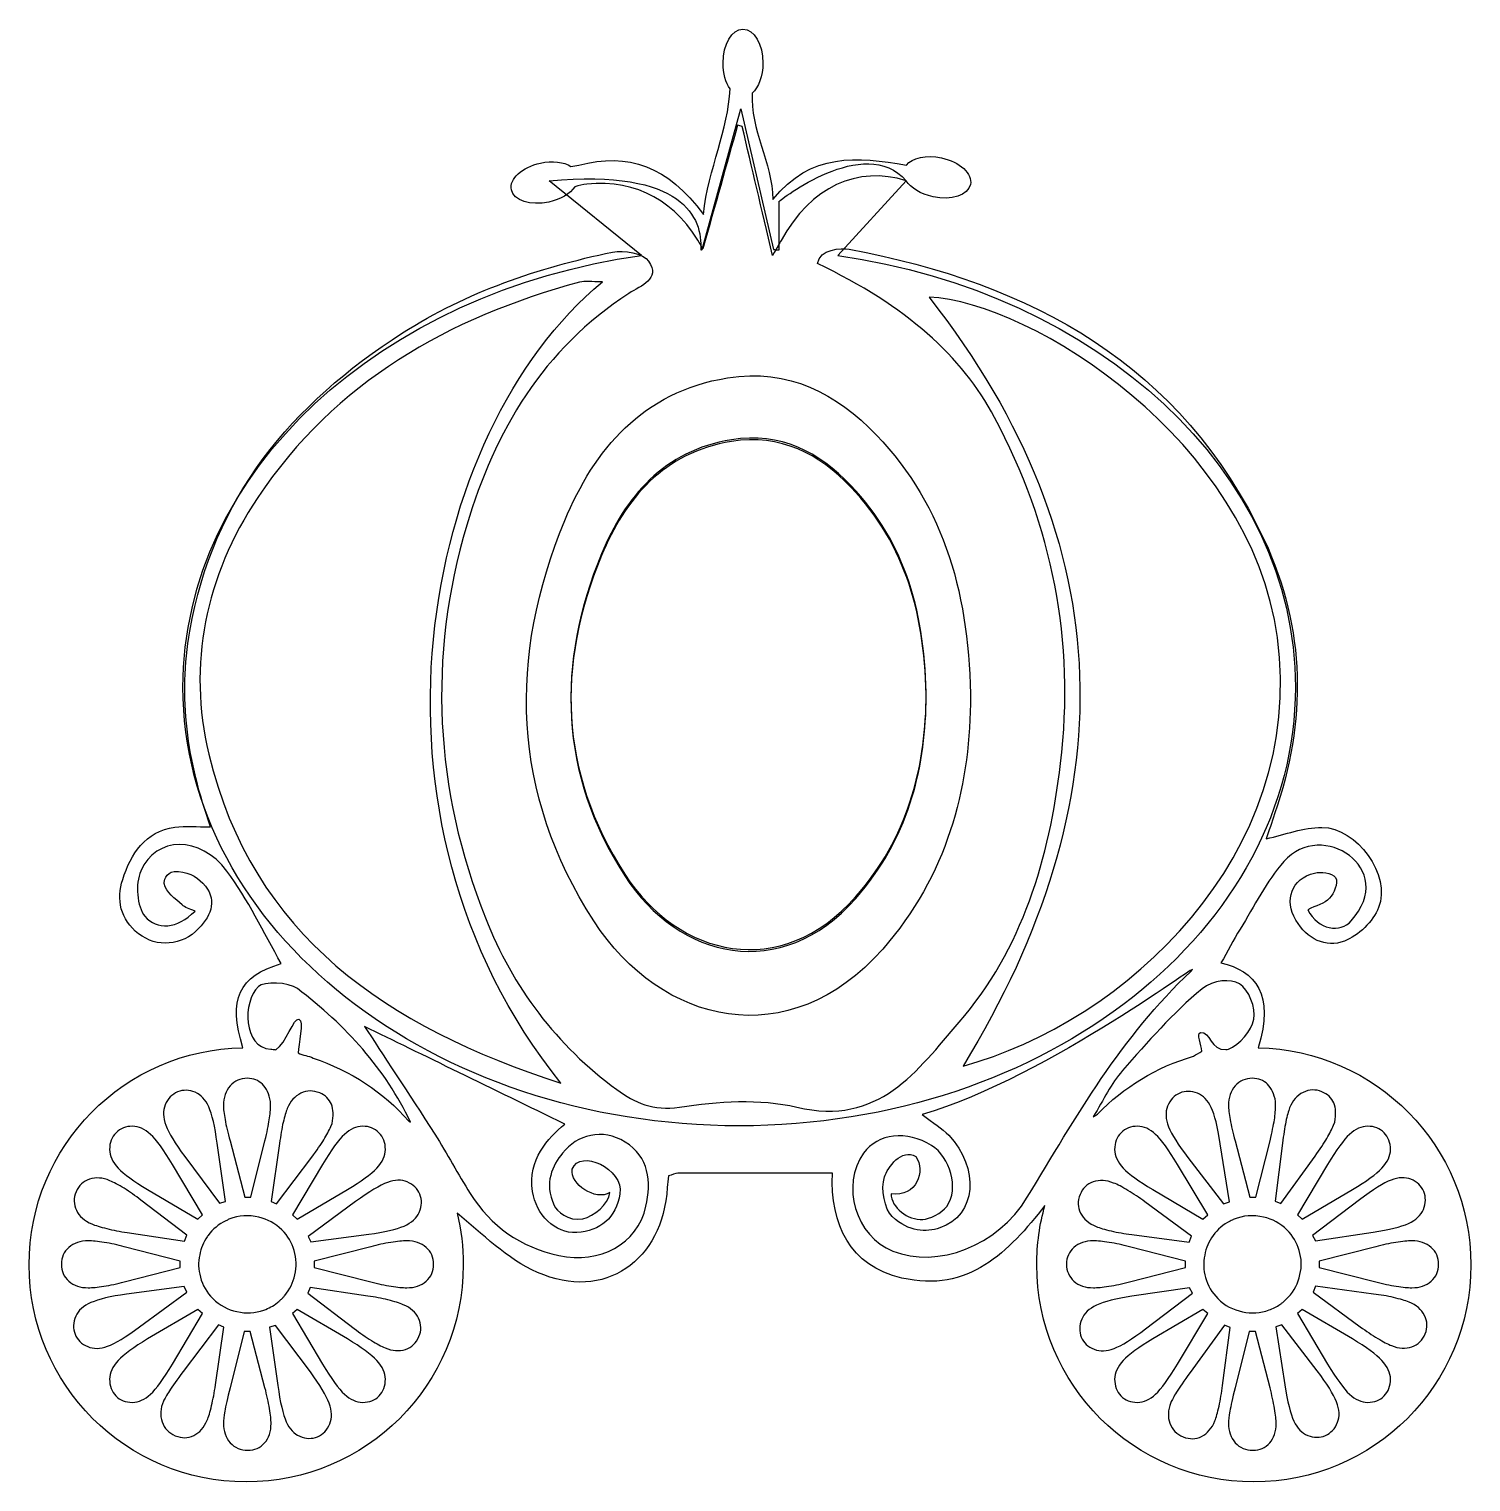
# Model space of a CAD drawing. Header units: centimetres. Extents: x -10.8 to 11.2, y -11.3 to 10.9.
import ezdxf

# ---------------------------------------------------------------- set-up
doc = ezdxf.new("R2010")
doc.units = ezdxf.units.CM
doc.header["$MEASUREMENT"] = 0
doc.layers.add('Layer 1', color=7, linetype='Continuous')

msp = doc.modelspace()

# ---------------------------------------------------------------- linework, layer by layer
at = {"layer": 'Layer 1'}
for points, knots in [([(3.08277, 8.91162), (2.85068, 8.96192), (2.6356, 8.91263), (2.54858, 8.80076), (2.54858, 8.80076), (1.80439, 8.93308), (1.0849, 8.99544), (0.51539, 8.27726), (0.51539, 8.27726), (0.5052, 8.83876), (0.16296, 9.34742), (0.1981, 9.89619), (0.1981, 9.89619), (0.29536, 9.98266), (0.36185, 10.15591), (0.36185, 10.3559), (0.36185, 10.3559), (0.36185, 10.64223), (0.22577, 10.87435), (0.05795, 10.87435), (0.05795, 10.87435), (-0.1099, 10.87435), (-0.24598, 10.64223), (-0.24598, 10.3559), (-0.24598, 10.3559), (-0.24598, 10.19823), (-0.20457, 10.05726), (-0.13946, 9.9622), (-0.13946, 9.9622), (-0.16261, 9.33747), (-0.46699, 8.75805), (-0.54538, 8.05003), (-0.54538, 8.05003), (-1.08457, 8.78449), (-1.69105, 8.99856), (-2.44506, 8.80063), (-2.44506, 8.80063), (-2.48382, 8.79047), (-2.52372, 8.78491), (-2.56425, 8.78182), (-2.56425, 8.78182), (-2.67157, 8.8491), (-2.84521, 8.87225), (-3.02978, 8.83225), (-3.02978, 8.83225), (-3.3096, 8.77161), (-3.50767, 8.58947), (-3.47211, 8.42543), (-3.47211, 8.42543), (-3.43658, 8.26139), (-3.18088, 8.17759), (-2.90109, 8.23821), (-2.90109, 8.23821), (-2.72072, 8.27729), (-2.57478, 8.36693), (-2.50302, 8.46959), (-2.50302, 8.46959), (-2.44404, 8.49102), (-2.3847, 8.50766), (-2.32416, 8.51274), (-2.32416, 8.51274), (-1.54909, 8.57767), (-0.95793, 8.25771), (-0.55296, 7.52569), (-0.55296, 7.52569), (-0.36405, 8.19871), (-0.19432, 8.80344), (-0.02459, 9.40825), (-0.02459, 9.40825), (-0.00078, 9.40272), (0.02298, 9.39716), (0.04672, 9.39161), (0.04672, 9.39161), (0.19311, 8.76725), (0.33951, 8.14288), (0.50852, 7.42216), (0.50852, 7.42216), (0.58625, 7.5598), (0.61253, 7.60562), (0.63811, 7.65182), (0.63811, 7.65182), (1.09446, 8.47362), (1.80492, 8.79686), (2.5466, 8.56297), (2.5466, 8.56297), (2.61444, 8.45449), (2.76549, 8.35845), (2.95403, 8.3176), (2.95403, 8.3176), (3.23383, 8.25696), (3.48952, 8.34078), (3.52505, 8.50482), (3.52505, 8.50482), (3.56063, 8.66886), (3.36259, 8.85097), (3.08277, 8.91162)], [0, 0, 0, 0, 0.04, 0.04, 0.04, 0.04, 0.08, 0.08, 0.08, 0.08, 0.12, 0.12, 0.12, 0.12, 0.16, 0.16, 0.16, 0.16, 0.2, 0.2, 0.2, 0.2, 0.24, 0.24, 0.24, 0.24, 0.28, 0.28, 0.28, 0.28, 0.32, 0.32, 0.32, 0.32, 0.36, 0.36, 0.36, 0.36, 0.4, 0.4, 0.4, 0.4, 0.44, 0.44, 0.44, 0.44, 0.48, 0.48, 0.48, 0.48, 0.52, 0.52, 0.52, 0.52, 0.56, 0.56, 0.56, 0.56, 0.6, 0.6, 0.6, 0.6, 0.64, 0.64, 0.64, 0.64, 0.68, 0.68, 0.68, 0.68, 0.72, 0.72, 0.72, 0.72, 0.76, 0.76, 0.76, 0.76, 0.8, 0.8, 0.8, 0.8, 0.84, 0.84, 0.84, 0.84, 0.88, 0.88, 0.88, 0.88, 0.92, 0.92, 0.92, 0.92, 1, 1, 1, 1]), ([(7.90932, -4.65159), (8.16578, -3.84556), (7.86648, -3.47329), (7.34301, -3.35913), (7.34301, -3.35913), (7.4404, -3.1866), (7.53155, -3.01025), (7.63548, -2.84184), (7.63548, -2.84184), (7.85077, -2.49309), (8.03614, -2.11363), (8.30276, -1.81235), (8.30276, -1.81235), (8.88011, -1.15997), (10.04367, -1.91583), (9.32829, -2.71807), (9.32829, -2.71807), (9.16073, -2.906), (8.82476, -2.85917), (8.66464, -2.54823), (8.66464, -2.54823), (8.79063, -2.48547), (8.92443, -2.45478), (8.99846, -2.3712), (8.99846, -2.3712), (9.06384, -2.2973), (9.13491, -2.14514), (9.0908, -2.05764), (9.0908, -2.05764), (9.0245, -1.97528), (8.86461, -1.96575), (8.76848, -1.98925), (8.76848, -1.98925), (8.41804, -2.07476), (8.30067, -2.39716), (8.48471, -2.7059), (8.48471, -2.7059), (8.6559, -2.993), (8.93585, -3.13577), (9.22488, -3.02496), (9.22488, -3.02496), (9.43689, -2.94368), (9.66356, -2.72582), (9.74542, -2.51511), (9.74542, -2.51511), (9.93753, -2.02084), (9.41578, -1.29483), (8.87949, -1.29242), (8.87949, -1.29242), (8.6007, -1.29115), (8.3214, -1.40249), (8.03404, -1.46474), (8.03404, -1.46474), (8.07367, -1.34684), (8.11596, -1.21712), (8.16072, -1.08821), (8.16072, -1.08821), (8.65128, 0.32448), (8.63652, 1.73291), (8.00221, 3.08752), (8.00221, 3.08752), (6.74803, 5.76582), (4.45187, 6.99912), (1.6761, 7.5203), (1.6761, 7.5203), (1.5596, 7.54218), (1.21996, 7.5226), (1.19308, 7.29958), (1.19308, 7.29958), (2.55116, 6.65556), (3.3955, 5.88543), (3.89133, 4.95627), (3.89133, 4.95627), (4.77514, 3.30016), (5.12185, 1.5459), (4.89823, -0.3183), (4.89823, -0.3183), (4.72445, -1.76721), (4.31982, -3.14339), (3.351, -4.26363), (3.351, -4.26363), (2.71812, -4.99547), (2.12796, -5.85624), (0.8804, -5.55657), (0.8804, -5.55657), (0.31308, -5.42031), (-0.32438, -5.46735), (-0.91086, -5.55686), (-0.91086, -5.55686), (-1.31252, -5.61816), (-1.5928, -5.4872), (-1.86392, -5.28905), (-1.86392, -5.28905), (-2.78536, -4.61584), (-3.44676, -3.73415), (-3.86727, -2.67256), (-3.86727, -2.67256), (-4.6447, -0.71001), (-4.74884, 1.2995), (-4.15207, 3.31221), (-4.15207, 3.31221), (-3.72747, 4.74416), (-2.98423, 6.00334), (-1.68293, 6.84466), (-1.68293, 6.84466), (-1.4919, 6.96814), (-1.19663, 7.05905), (-1.37988, 7.33755), (-1.37988, 7.33755), (-1.45838, 7.45685), (-1.75638, 7.51212), (-1.92929, 7.47582), (-1.92929, 7.47582), (-3.06075, 7.2383), (-4.14745, 6.87183), (-5.13115, 6.2426), (-5.13115, 6.2426), (-6.82038, 5.16204), (-8.01966, 3.73112), (-8.37335, 1.70031), (-8.37335, 1.70031), (-8.54842, 0.69503), (-8.41433, -0.28602), (-8.05609, -1.28551), (-8.05609, -1.28551), (-8.26784, -1.28551), (-8.43701, -1.2658), (-8.59994, -1.28929), (-8.59994, -1.28929), (-9.05698, -1.35507), (-9.27132, -1.69826), (-9.39552, -2.08542), (-9.39552, -2.08542), (-9.49381, -2.39181), (-9.43433, -2.69505), (-9.15369, -2.91388), (-9.15369, -2.91388), (-8.87593, -3.13047), (-8.49088, -3.09808), (-8.23818, -2.83503), (-8.23818, -2.83503), (-8.03228, -2.62069), (-7.95145, -2.37555), (-8.17315, -2.1446), (-8.17315, -2.1446), (-8.27462, -2.0389), (-8.42061, -1.95198), (-8.61307, -1.96627), (-8.61307, -1.96627), (-8.73449, -1.97529), (-8.77095, -2.11925), (-8.76486, -2.14762), (-8.76486, -2.14762), (-8.73449, -2.28952), (-8.59225, -2.37381), (-8.4908, -2.47359), (-8.4908, -2.47359), (-8.44897, -2.51476), (-8.37989, -2.52817), (-8.29347, -2.56789), (-8.29347, -2.56789), (-8.56668, -2.84263), (-8.87505, -2.86303), (-9.05634, -2.64798), (-9.05634, -2.64798), (-9.18202, -2.49889), (-9.2039, -2.15175), (-9.12063, -1.95834), (-9.12063, -1.95834), (-8.8911, -1.42526), (-8.21594, -1.41303), (-7.80724, -1.95741), (-7.80724, -1.95741), (-7.4831, -2.38916), (-7.25339, -2.89181), (-6.97806, -3.36933), (-6.97806, -3.36933), (-7.63005, -3.55922), (-7.78829, -3.91196), (-7.56411, -4.65137), (-7.56411, -4.65137), (-9.36841, -4.67815), (-10.82288, -6.14889), (-10.82288, -7.95953), (-10.82288, -7.95953), (-10.82288, -9.7869), (-9.34148, -11.26833), (-7.51408, -11.26833), (-7.51408, -11.26833), (-5.68668, -11.26833), (-4.20528, -9.78693), (-4.20528, -7.95953), (-4.20528, -7.95953), (-4.20528, -7.68878), (-4.23804, -7.42571), (-4.29939, -7.17385), (-4.29939, -7.17385), (-3.92162, -7.48122), (-3.53829, -7.87), (-3.07373, -8.07526), (-3.07373, -8.07526), (-2.05556, -8.52513), (-1.15883, -7.89503), (-1.0969, -6.7815), (-1.0969, -6.7815), (-1.09365, -6.72303), (-1.08473, -6.66482), (-1.07822, -6.60471), (-1.07822, -6.60471), (-1.02088, -6.58714), (-0.97831, -6.56275), (-0.93566, -6.56261), (-0.93566, -6.56261), (-0.16662, -6.56033), (0.60247, -6.56094), (1.42027, -6.56094), (1.42027, -6.56094), (1.39011, -7.34538), (1.68501, -7.97559), (2.47956, -8.16082), (2.47956, -8.16082), (3.494, -8.39738), (4.11098, -7.75691), (4.65967, -7.05669), (4.65967, -7.05669), (4.57847, -7.34371), (4.53495, -7.64655), (4.53495, -7.95955), (4.53495, -7.95955), (4.53495, -9.78692), (6.01633, -11.26835), (7.84375, -11.26835), (7.84375, -11.26835), (9.67117, -11.26835), (11.15255, -9.78695), (11.15255, -7.95955), (11.15255, -7.95955), (11.15261, -6.15405), (9.70648, -4.68649), (7.90932, -4.65159)], [0, 0, 0, 0, 0.01639344, 0.01639344, 0.01639344, 0.01639344, 0.03278689, 0.03278689, 0.03278689, 0.03278689, 0.04918033, 0.04918033, 0.04918033, 0.04918033, 0.06557377, 0.06557377, 0.06557377, 0.06557377, 0.08196721, 0.08196721, 0.08196721, 0.08196721, 0.09836066, 0.09836066, 0.09836066, 0.09836066, 0.1147541, 0.1147541, 0.1147541, 0.1147541, 0.13114754, 0.13114754, 0.13114754, 0.13114754, 0.14754098, 0.14754098, 0.14754098, 0.14754098, 0.16393443, 0.16393443, 0.16393443, 0.16393443, 0.18032787, 0.18032787, 0.18032787, 0.18032787, 0.19672131, 0.19672131, 0.19672131, 0.19672131, 0.21311475, 0.21311475, 0.21311475, 0.21311475, 0.2295082, 0.2295082, 0.2295082, 0.2295082, 0.24590164, 0.24590164, 0.24590164, 0.24590164, 0.26229508, 0.26229508, 0.26229508, 0.26229508, 0.27868852, 0.27868852, 0.27868852, 0.27868852, 0.29508197, 0.29508197, 0.29508197, 0.29508197, 0.31147541, 0.31147541, 0.31147541, 0.31147541, 0.32786885, 0.32786885, 0.32786885, 0.32786885, 0.3442623, 0.3442623, 0.3442623, 0.3442623, 0.36065574, 0.36065574, 0.36065574, 0.36065574, 0.37704918, 0.37704918, 0.37704918, 0.37704918, 0.39344262, 0.39344262, 0.39344262, 0.39344262, 0.40983607, 0.40983607, 0.40983607, 0.40983607, 0.42622951, 0.42622951, 0.42622951, 0.42622951, 0.44262295, 0.44262295, 0.44262295, 0.44262295, 0.45901639, 0.45901639, 0.45901639, 0.45901639, 0.47540984, 0.47540984, 0.47540984, 0.47540984, 0.49180328, 0.49180328, 0.49180328, 0.49180328, 0.50819672, 0.50819672, 0.50819672, 0.50819672, 0.52459016, 0.52459016, 0.52459016, 0.52459016, 0.54098361, 0.54098361, 0.54098361, 0.54098361, 0.55737705, 0.55737705, 0.55737705, 0.55737705, 0.57377049, 0.57377049, 0.57377049, 0.57377049, 0.59016393, 0.59016393, 0.59016393, 0.59016393, 0.60655738, 0.60655738, 0.60655738, 0.60655738, 0.62295082, 0.62295082, 0.62295082, 0.62295082, 0.63934426, 0.63934426, 0.63934426, 0.63934426, 0.6557377, 0.6557377, 0.6557377, 0.6557377, 0.67213115, 0.67213115, 0.67213115, 0.67213115, 0.68852459, 0.68852459, 0.68852459, 0.68852459, 0.70491803, 0.70491803, 0.70491803, 0.70491803, 0.72131148, 0.72131148, 0.72131148, 0.72131148, 0.73770492, 0.73770492, 0.73770492, 0.73770492, 0.75409836, 0.75409836, 0.75409836, 0.75409836, 0.7704918, 0.7704918, 0.7704918, 0.7704918, 0.78688525, 0.78688525, 0.78688525, 0.78688525, 0.80327869, 0.80327869, 0.80327869, 0.80327869, 0.81967213, 0.81967213, 0.81967213, 0.81967213, 0.83606557, 0.83606557, 0.83606557, 0.83606557, 0.85245902, 0.85245902, 0.85245902, 0.85245902, 0.86885246, 0.86885246, 0.86885246, 0.86885246, 0.8852459, 0.8852459, 0.8852459, 0.8852459, 0.90163934, 0.90163934, 0.90163934, 0.90163934, 0.91803279, 0.91803279, 0.91803279, 0.91803279, 0.93442623, 0.93442623, 0.93442623, 0.93442623, 0.95081967, 0.95081967, 0.95081967, 0.95081967, 0.96721311, 0.96721311, 0.96721311, 0.96721311, 1, 1, 1, 1]), ([(-8.08307, -0.17441), (-8.40848, 1.18473), (-8.13956, 2.53543), (-7.33843, 3.73277), (-7.33843, 3.73277), (-6.15476, 5.50185), (-4.43513, 6.47153), (-2.43282, 7.01662), (-2.43282, 7.01662), (-2.34815, 7.03972), (-2.25171, 7.01961), (-2.08526, 7.01961), (-2.08526, 7.01961), (-4.85664, 4.72961), (-5.96913, -1.148), (-2.71695, -5.19038), (-2.71695, -5.19038), (-5.3708, -4.33308), (-7.41958, -2.94592), (-8.08307, -0.17441)], [0, 0, 0, 0, 0.16666667, 0.16666667, 0.16666667, 0.16666667, 0.33333333, 0.33333333, 0.33333333, 0.33333333, 0.5, 0.5, 0.5, 0.5, 0.66666667, 0.66666667, 0.66666667, 0.66666667, 1, 1, 1, 1]), ([(2.89309, 6.78881), (4.46358, 6.71536), (7.79926, 4.60031), (8.20285, 1.59901), (8.20285, 1.59901), (8.65047, -1.72979), (5.85975, -4.26535), (3.41199, -4.92921), (3.41199, -4.92921), (5.87714, -0.90855), (5.85674, 3.01315), (2.89309, 6.78881)], [0, 0, 0, 0, 0.25, 0.25, 0.25, 0.25, 0.5, 0.5, 0.5, 0.5, 1, 1, 1, 1]), ([(2.0919, 4.68649), (1.48529, 5.32173), (0.7557, 5.7067), (-0.1805, 5.55723), (-0.1805, 5.55723), (-1.47066, 5.35133), (-2.21041, 4.4635), (-2.65824, 3.38352), (-2.65824, 3.38352), (-3.52057, 1.304), (-3.47025, -0.77896), (-2.21575, -2.71756), (-2.21575, -2.71756), (-1.18721, -4.30704), (0.76515, -4.76403), (2.18708, -3.14674), (2.18708, -3.14674), (3.17181, -2.02676), (3.50269, -0.71003), (3.52553, 0.58986), (3.52553, 0.58986), (3.51893, 2.2198), (3.14349, 3.58532), (2.0919, 4.68649)], [0, 0, 0, 0, 0.14285714, 0.14285714, 0.14285714, 0.14285714, 0.28571429, 0.28571429, 0.28571429, 0.28571429, 0.42857143, 0.42857143, 0.42857143, 0.42857143, 0.57142857, 0.57142857, 0.57142857, 0.57142857, 0.71428571, 0.71428571, 0.71428571, 0.71428571, 1, 1, 1, 1]), ([(1.77805, -2.37416), (0.6405, -3.668), (-0.92139, -3.30242), (-1.74422, -2.03081), (-1.74422, -2.03081), (-2.74784, -0.47995), (-2.78808, 1.18642), (-2.09821, 2.85004), (-2.09821, 2.85004), (-1.73991, 3.71404), (-1.14814, 4.42431), (-0.116, 4.58901), (-0.116, 4.58901), (0.63296, 4.70858), (1.21665, 4.4006), (1.7019, 3.89241), (1.7019, 3.89241), (2.54317, 3.01148), (2.84352, 1.91907), (2.84882, 0.6151), (2.84882, 0.6151), (2.83051, -0.42484), (2.56585, -1.4782), (1.77805, -2.37416)], [0, 0, 0, 0, 0.14285714, 0.14285714, 0.14285714, 0.14285714, 0.28571429, 0.28571429, 0.28571429, 0.28571429, 0.42857143, 0.42857143, 0.42857143, 0.42857143, 0.57142857, 0.57142857, 0.57142857, 0.57142857, 0.71428571, 0.71428571, 0.71428571, 0.71428571, 1, 1, 1, 1]), ([(4.3915, -6.92835), (3.93517, -7.68157), (3.01969, -8.01788), (2.34228, -7.7503), (2.34228, -7.7503), (1.7766, -7.52681), (1.54398, -6.74671), (1.89656, -6.2557), (1.89656, -6.2557), (2.11124, -5.95664), (2.55588, -5.90666), (2.93029, -6.13942), (2.93029, -6.13942), (3.21842, -6.31854), (3.35603, -6.79307), (3.16503, -7.06798), (3.16503, -7.06798), (3.09063, -7.17514), (2.88984, -7.26248), (2.80022, -7.26853), (2.80022, -7.26853), (2.5735, -7.28388), (2.31426, -7.0839), (2.31426, -6.87658), (2.31426, -6.87658), (2.70444, -6.93288), (2.84753, -6.52847), (2.69148, -6.31027), (2.69148, -6.31027), (2.47719, -6.17298), (2.26071, -6.48005), (2.21473, -6.62044), (2.21473, -6.62044), (2.15626, -6.79893), (2.21396, -7.11463), (2.33295, -7.22493), (2.33295, -7.22493), (2.5883, -7.46165), (2.84963, -7.46533), (3.05828, -7.39707), (3.05828, -7.39707), (3.61494, -7.21512), (3.66862, -6.47608), (3.19372, -5.9852), (3.19372, -5.9852), (3.09119, -5.87923), (2.96004, -5.80097), (2.78878, -5.66889), (2.78878, -5.66889), (4.75363, -5.08943), (7.1807, -3.20948), (6.88636, -3.48536), (6.88636, -3.48536), (5.82962, -4.47556), (5.12913, -5.71079), (4.3915, -6.92835)], [0, 0, 0, 0, 0.06666667, 0.06666667, 0.06666667, 0.06666667, 0.13333333, 0.13333333, 0.13333333, 0.13333333, 0.2, 0.2, 0.2, 0.2, 0.26666667, 0.26666667, 0.26666667, 0.26666667, 0.33333333, 0.33333333, 0.33333333, 0.33333333, 0.4, 0.4, 0.4, 0.4, 0.46666667, 0.46666667, 0.46666667, 0.46666667, 0.53333333, 0.53333333, 0.53333333, 0.53333333, 0.6, 0.6, 0.6, 0.6, 0.66666667, 0.66666667, 0.66666667, 0.66666667, 0.73333333, 0.73333333, 0.73333333, 0.73333333, 0.8, 0.8, 0.8, 0.8, 0.86666667, 0.86666667, 0.86666667, 0.86666667, 1, 1, 1, 1]), ([(-7.32658, -3.71787), (-7.24448, -3.64133), (-6.87121, -3.64442), (-6.73193, -3.75004), (-6.73193, -3.75004), (-5.99766, -4.30731), (-5.38618, -4.98109), (-5.01042, -5.78432), (-5.01042, -5.78432), (-5.01868, -5.7789), (-5.02709, -5.77337), (-5.03537, -5.76794), (-5.03537, -5.76794), (-5.42272, -5.33021), (-5.92416, -4.99589), (-6.4932, -4.81152), (-6.4932, -4.81152), (-6.56445, -4.76474), (-6.64878, -4.77482), (-6.72159, -4.72706), (-6.72159, -4.72706), (-6.72159, -4.61146), (-6.62817, -4.23446), (-6.70918, -4.21702), (-6.70918, -4.21702), (-6.78953, -4.1835), (-6.90693, -4.5899), (-7.05869, -4.67795), (-7.05869, -4.67795), (-7.06091, -4.67925), (-7.06348, -4.68025), (-7.06626, -4.68105), (-7.06626, -4.68105), (-7.09028, -4.67782), (-7.11441, -4.67486), (-7.13862, -4.67211), (-7.13862, -4.67211), (-7.56404, -4.6514), (-7.57089, -3.94565), (-7.32658, -3.71787)], [0, 0, 0, 0, 0.09090909, 0.09090909, 0.09090909, 0.09090909, 0.18181818, 0.18181818, 0.18181818, 0.18181818, 0.27272727, 0.27272727, 0.27272727, 0.27272727, 0.36363636, 0.36363636, 0.36363636, 0.36363636, 0.45454545, 0.45454545, 0.45454545, 0.45454545, 0.54545455, 0.54545455, 0.54545455, 0.54545455, 0.63636364, 0.63636364, 0.63636364, 0.63636364, 0.72727273, 0.72727273, 0.72727273, 0.72727273, 0.81818182, 0.81818182, 0.81818182, 0.81818182, 1, 1, 1, 1]), ([(7.62728, -3.67781), (7.76605, -3.76023), (7.87546, -4.04738), (7.84469, -4.21716), (7.84469, -4.21716), (7.81249, -4.39443), (7.62622, -4.60358), (7.4557, -4.67351), (7.4557, -4.67351), (7.44213, -4.67512), (7.42853, -4.67661), (7.41498, -4.67838), (7.41498, -4.67838), (7.18998, -4.70156), (7.18149, -4.3958), (7.02953, -4.42004), (7.02953, -4.42004), (6.96918, -4.43824), (7.04289, -4.6043), (7.05011, -4.70447), (7.05011, -4.70447), (7.00812, -4.72979), (6.96624, -4.75506), (6.92435, -4.78033), (6.92435, -4.78033), (6.36113, -4.94294), (5.85977, -5.25113), (5.46345, -5.66155), (5.46345, -5.66155), (5.44054, -5.67536), (5.41813, -5.68888), (5.39503, -5.70283), (5.39503, -5.70283), (5.55759, -5.44134), (5.66885, -5.19337), (5.84093, -4.99944), (5.84093, -4.99944), (6.2255, -4.56595), (6.60827, -4.12272), (7.0542, -3.75458), (7.0542, -3.75458), (7.22395, -3.61442), (7.49268, -3.59788), (7.62728, -3.67781)], [0, 0, 0, 0, 0.08333333, 0.08333333, 0.08333333, 0.08333333, 0.16666667, 0.16666667, 0.16666667, 0.16666667, 0.25, 0.25, 0.25, 0.25, 0.33333333, 0.33333333, 0.33333333, 0.33333333, 0.41666667, 0.41666667, 0.41666667, 0.41666667, 0.5, 0.5, 0.5, 0.5, 0.58333333, 0.58333333, 0.58333333, 0.58333333, 0.66666667, 0.66666667, 0.66666667, 0.66666667, 0.75, 0.75, 0.75, 0.75, 0.83333333, 0.83333333, 0.83333333, 0.83333333, 1, 1, 1, 1]), ([(-1.42039, -7.06763), (-1.54982, -7.6481), (-2.12148, -7.94949), (-2.74825, -7.81661), (-2.74825, -7.81661), (-3.33356, -7.69244), (-3.78026, -7.37235), (-4.09874, -6.87385), (-4.09874, -6.87385), (-4.2876, -6.57828), (-4.4495, -6.26549), (-4.63862, -5.97017), (-4.63862, -5.97017), (-5.04036, -5.34276), (-5.45198, -4.72168), (-5.70926, -4.32803), (-5.70926, -4.32803), (-4.84801, -4.7475), (-3.75298, -5.2809), (-2.6583, -5.81404), (-2.6583, -5.81404), (-2.91934, -6.03719), (-3.22136, -6.34509), (-3.14886, -6.8424), (-3.14886, -6.8424), (-3.09774, -7.19292), (-2.8098, -7.48896), (-2.47671, -7.4679), (-2.47671, -7.4679), (-2.11415, -7.44501), (-1.87732, -7.2429), (-1.818, -6.87902), (-1.818, -6.87902), (-1.75466, -6.49066), (-2.43321, -6.1878), (-2.54412, -6.50109), (-2.54412, -6.50109), (-2.58135, -6.73588), (-2.18881, -6.98769), (-1.97156, -6.85897), (-1.97156, -6.85897), (-1.99625, -7.04693), (-2.20717, -7.21679), (-2.38426, -7.25672), (-2.38426, -7.25672), (-2.60357, -7.30614), (-2.78426, -7.133), (-2.81984, -7.05593), (-2.81984, -7.05593), (-2.98129, -6.70623), (-2.84185, -6.44569), (-2.69279, -6.25662), (-2.69279, -6.25662), (-2.4712, -5.9755), (-2.08732, -5.87242), (-1.73751, -6.08774), (-1.73751, -6.08774), (-1.37179, -6.31283), (-1.33765, -6.69663), (-1.42039, -7.06763)], [0, 0, 0, 0, 0.0625, 0.0625, 0.0625, 0.0625, 0.125, 0.125, 0.125, 0.125, 0.1875, 0.1875, 0.1875, 0.1875, 0.25, 0.25, 0.25, 0.25, 0.3125, 0.3125, 0.3125, 0.3125, 0.375, 0.375, 0.375, 0.375, 0.4375, 0.4375, 0.4375, 0.4375, 0.5, 0.5, 0.5, 0.5, 0.5625, 0.5625, 0.5625, 0.5625, 0.625, 0.625, 0.625, 0.625, 0.6875, 0.6875, 0.6875, 0.6875, 0.75, 0.75, 0.75, 0.75, 0.8125, 0.8125, 0.8125, 0.8125, 0.875, 0.875, 0.875, 0.875, 1, 1, 1, 1]), ([(-8.74887, -5.52244), (-8.70778, -5.42521), (-8.64415, -5.35903), (-8.55805, -5.32411), (-8.55805, -5.32411), (-8.47198, -5.28921), (-8.38266, -5.2913), (-8.29013, -5.33041), (-8.29013, -5.33041), (-8.20237, -5.3675), (-8.1336, -5.4414), (-8.08381, -5.55189), (-8.08381, -5.55189), (-8.03407, -5.66249), (-7.99115, -5.84695), (-7.95501, -6.10556), (-7.95501, -6.10556), (-7.95501, -6.10556), (-7.83089, -6.99289), (-7.83089, -6.99289), (-7.83089, -6.99289), (-7.83089, -6.99289), (-7.92257, -7.02123), (-7.92257, -7.02123), (-7.92257, -7.02123), (-7.92257, -7.02123), (-8.45123, -6.30691), (-8.45123, -6.30691), (-8.45123, -6.30691), (-8.59768, -6.11077), (-8.69319, -5.95292), (-8.73769, -5.83341), (-8.73769, -5.83341), (-8.78229, -5.71386), (-8.78602, -5.61028), (-8.74887, -5.52244)], [0, 0, 0, 0, 0.1, 0.1, 0.1, 0.1, 0.2, 0.2, 0.2, 0.2, 0.3, 0.3, 0.3, 0.3, 0.4, 0.4, 0.4, 0.4, 0.5, 0.5, 0.5, 0.5, 0.6, 0.6, 0.6, 0.6, 0.7, 0.7, 0.7, 0.7, 0.8, 0.8, 0.8, 0.8, 1, 1, 1, 1]), ([(-7.75827, -5.23306), (-7.69003, -5.15578), (-7.60309, -5.11712), (-7.49744, -5.11712), (-7.49744, -5.11712), (-7.40216, -5.11712), (-7.32491, -5.14747), (-7.26561, -5.20795), (-7.26561, -5.20795), (-7.2064, -5.26854), (-7.16515, -5.3567), (-7.14194, -5.47264), (-7.14194, -5.47264), (-7.14194, -5.47264), (-7.14194, -5.52286), (-7.14194, -5.52286), (-7.14194, -5.52286), (-7.14194, -5.58991), (-7.14842, -5.66526), (-7.16125, -5.74892), (-7.16125, -5.74892), (-7.17416, -5.83271), (-7.19602, -5.93897), (-7.22695, -6.06772), (-7.22695, -6.06772), (-7.22695, -6.06772), (-7.44333, -6.92942), (-7.44333, -6.92942), (-7.44333, -6.92942), (-7.44333, -6.92942), (-7.53607, -6.92941), (-7.53607, -6.92941), (-7.53607, -6.92941), (-7.53607, -6.92941), (-7.7602, -6.06771), (-7.7602, -6.06771), (-7.7602, -6.06771), (-7.79372, -5.94669), (-7.81886, -5.83972), (-7.83555, -5.74698), (-7.83555, -5.74698), (-7.85232, -5.65424), (-7.86066, -5.58217), (-7.86066, -5.53058), (-7.86066, -5.53058), (-7.86067, -5.40959), (-7.82659, -5.31035), (-7.75827, -5.23306)], [0, 0, 0, 0, 0.07692308, 0.07692308, 0.07692308, 0.07692308, 0.15384615, 0.15384615, 0.15384615, 0.15384615, 0.23076923, 0.23076923, 0.23076923, 0.23076923, 0.30769231, 0.30769231, 0.30769231, 0.30769231, 0.38461538, 0.38461538, 0.38461538, 0.38461538, 0.46153846, 0.46153846, 0.46153846, 0.46153846, 0.53846154, 0.53846154, 0.53846154, 0.53846154, 0.61538462, 0.61538462, 0.61538462, 0.61538462, 0.69230769, 0.69230769, 0.69230769, 0.69230769, 0.76923077, 0.76923077, 0.76923077, 0.76923077, 0.84615385, 0.84615385, 0.84615385, 0.84615385, 1, 1, 1, 1]), ([(-7.13475, -6.99355), (-7.13475, -6.99355), (-7.00563, -6.11259), (-7.00563, -6.11259), (-7.00563, -6.11259), (-6.98938, -5.98802), (-6.97089, -5.87973), (-6.95015, -5.78781), (-6.95015, -5.78781), (-6.92949, -5.69584), (-6.90911, -5.62626), (-6.88903, -5.57874), (-6.88903, -5.57874), (-6.84191, -5.46727), (-6.77187, -5.38914), (-6.67887, -5.34458), (-6.67887, -5.34458), (-6.58592, -5.29992), (-6.4908, -5.2982), (-6.39346, -5.33934), (-6.39346, -5.33934), (-6.30572, -5.37641), (-6.24633, -5.43451), (-6.21529, -5.51328), (-6.21529, -5.51328), (-6.18436, -5.59213), (-6.18068, -5.68941), (-6.20447, -5.80522), (-6.20447, -5.80522), (-6.20447, -5.80522), (-6.22402, -5.8515), (-6.22402, -5.8515), (-6.22402, -5.8515), (-6.25013, -5.91325), (-6.2854, -5.98011), (-6.32985, -6.05216), (-6.32985, -6.05216), (-6.37438, -6.12434), (-6.43587, -6.21366), (-6.51448, -6.32021), (-6.51448, -6.32021), (-6.51448, -6.32021), (-7.04934, -7.02964), (-7.04934, -7.02964), (-7.04934, -7.02964), (-7.04934, -7.02964), (-7.13475, -6.99355), (-7.13475, -6.99355)], [0, 0, 0, 0, 0.07692308, 0.07692308, 0.07692308, 0.07692308, 0.15384615, 0.15384615, 0.15384615, 0.15384615, 0.23076923, 0.23076923, 0.23076923, 0.23076923, 0.30769231, 0.30769231, 0.30769231, 0.30769231, 0.38461538, 0.38461538, 0.38461538, 0.38461538, 0.46153846, 0.46153846, 0.46153846, 0.46153846, 0.53846154, 0.53846154, 0.53846154, 0.53846154, 0.61538462, 0.61538462, 0.61538462, 0.61538462, 0.69230769, 0.69230769, 0.69230769, 0.69230769, 0.76923077, 0.76923077, 0.76923077, 0.76923077, 0.84615385, 0.84615385, 0.84615385, 0.84615385, 1, 1, 1, 1]), ([(6.52859, -5.54376), (6.56807, -5.44586), (6.63056, -5.37863), (6.71607, -5.34228), (6.71607, -5.34228), (6.80153, -5.30593), (6.89088, -5.30651), (6.98409, -5.34408), (6.98409, -5.34408), (7.07243, -5.37972), (7.14242, -5.45245), (7.19409, -5.56207), (7.19409, -5.56207), (7.24566, -5.67179), (7.29167, -5.85557), (7.33215, -6.11351), (7.33215, -6.11351), (7.33215, -6.11351), (7.47108, -6.99865), (7.47108, -6.99865), (7.47108, -6.99865), (7.47108, -6.99865), (7.37988, -7.02852), (7.37988, -7.02852), (7.37988, -7.02852), (7.37988, -7.02852), (6.83934, -6.32314), (6.83934, -6.32314), (6.83934, -6.32314), (6.68961, -6.12949), (6.5915, -5.97325), (6.54499, -5.85448), (6.54499, -5.85448), (6.49838, -5.73572), (6.49293, -5.63221), (6.52859, -5.54376)], [0, 0, 0, 0, 0.1, 0.1, 0.1, 0.1, 0.2, 0.2, 0.2, 0.2, 0.3, 0.3, 0.3, 0.3, 0.4, 0.4, 0.4, 0.4, 0.5, 0.5, 0.5, 0.5, 0.6, 0.6, 0.6, 0.6, 0.7, 0.7, 0.7, 0.7, 0.8, 0.8, 0.8, 0.8, 1, 1, 1, 1]), ([(8.05233, -5.20795), (8.11154, -5.26854), (8.15279, -5.3567), (8.176, -5.47264), (8.176, -5.47264), (8.176, -5.47264), (8.176, -5.52286), (8.176, -5.52286), (8.176, -5.52286), (8.176, -5.58991), (8.16954, -5.66526), (8.15669, -5.74892), (8.15669, -5.74892), (8.14378, -5.83271), (8.12192, -5.93897), (8.09102, -6.06772), (8.09102, -6.06772), (8.09102, -6.06772), (7.87464, -6.92942), (7.87464, -6.92942), (7.87464, -6.92942), (7.87464, -6.92942), (7.78187, -6.92941), (7.78187, -6.92941), (7.78187, -6.92941), (7.78187, -6.92941), (7.55774, -6.06771), (7.55774, -6.06771), (7.55774, -6.06771), (7.52422, -5.94669), (7.49908, -5.83972), (7.48239, -5.74698), (7.48239, -5.74698), (7.46562, -5.65424), (7.45728, -5.58217), (7.45728, -5.53058), (7.45728, -5.53058), (7.45728, -5.40959), (7.49138, -5.31034), (7.55967, -5.23306), (7.55967, -5.23306), (7.62791, -5.15578), (7.71482, -5.11712), (7.8205, -5.11712), (7.8205, -5.11712), (7.91575, -5.11712), (7.99306, -5.1475), (8.05233, -5.20795)], [0, 0, 0, 0, 0.07692308, 0.07692308, 0.07692308, 0.07692308, 0.15384615, 0.15384615, 0.15384615, 0.15384615, 0.23076923, 0.23076923, 0.23076923, 0.23076923, 0.30769231, 0.30769231, 0.30769231, 0.30769231, 0.38461538, 0.38461538, 0.38461538, 0.38461538, 0.46153846, 0.46153846, 0.46153846, 0.46153846, 0.53846154, 0.53846154, 0.53846154, 0.53846154, 0.61538462, 0.61538462, 0.61538462, 0.61538462, 0.69230769, 0.69230769, 0.69230769, 0.69230769, 0.76923077, 0.76923077, 0.76923077, 0.76923077, 0.84615385, 0.84615385, 0.84615385, 0.84615385, 1, 1, 1, 1]), ([(8.33154, -5.77903), (8.35064, -5.68674), (8.36988, -5.61679), (8.38917, -5.56898), (8.38917, -5.56898), (8.43441, -5.45674), (8.50315, -5.37745), (8.59536, -5.33133), (8.59536, -5.33133), (8.68754, -5.28516), (8.78266, -5.28183), (8.88066, -5.32133), (8.88066, -5.32133), (8.969, -5.35694), (9.02933, -5.41401), (9.06171, -5.49228), (9.06171, -5.49228), (9.09394, -5.5706), (9.09925, -5.6678), (9.07745, -5.78396), (9.07745, -5.78396), (9.07745, -5.78396), (9.05864, -5.83058), (9.05864, -5.83058), (9.05864, -5.83058), (9.03356, -5.89278), (8.99943, -5.96023), (8.95617, -6.03299), (8.95617, -6.03299), (8.91288, -6.10588), (8.85288, -6.19626), (8.77607, -6.30408), (8.77607, -6.30408), (8.77607, -6.30408), (8.25315, -7.02234), (8.25315, -7.02234), (8.25315, -7.02234), (8.25315, -7.02234), (8.16711, -6.98768), (8.16711, -6.98768), (8.16711, -6.98768), (8.16711, -6.98768), (8.28146, -6.1047), (8.28146, -6.1047), (8.28146, -6.1047), (8.29564, -5.9799), (8.31234, -5.87126), (8.33154, -5.77903)], [0, 0, 0, 0, 0.07692308, 0.07692308, 0.07692308, 0.07692308, 0.15384615, 0.15384615, 0.15384615, 0.15384615, 0.23076923, 0.23076923, 0.23076923, 0.23076923, 0.30769231, 0.30769231, 0.30769231, 0.30769231, 0.38461538, 0.38461538, 0.38461538, 0.38461538, 0.46153846, 0.46153846, 0.46153846, 0.46153846, 0.53846154, 0.53846154, 0.53846154, 0.53846154, 0.61538462, 0.61538462, 0.61538462, 0.61538462, 0.69230769, 0.69230769, 0.69230769, 0.69230769, 0.76923077, 0.76923077, 0.76923077, 0.76923077, 0.84615385, 0.84615385, 0.84615385, 0.84615385, 1, 1, 1, 1]), ([(-9.49711, -5.94598), (-9.43144, -5.88031), (-9.34833, -5.84742), (-9.24787, -5.84742), (-9.24787, -5.84742), (-9.15259, -5.84742), (-9.06047, -5.88872), (-8.97159, -5.97109), (-8.97159, -5.97109), (-8.88272, -6.05356), (-8.77133, -6.20681), (-8.63734, -6.43091), (-8.63734, -6.43091), (-8.63734, -6.43091), (-8.17752, -7.19987), (-8.17752, -7.19987), (-8.17752, -7.19987), (-8.17752, -7.19987), (-8.25092, -7.26168), (-8.25092, -7.26168), (-8.25092, -7.26168), (-8.25092, -7.26168), (-9.01602, -6.80959), (-9.01602, -6.80959), (-9.01602, -6.80959), (-9.22729, -6.68595), (-9.3767, -6.57776), (-9.46425, -6.485), (-9.46425, -6.485), (-9.55185, -6.39226), (-9.59562, -6.29828), (-9.59562, -6.20293), (-9.59562, -6.20293), (-9.59564, -6.0974), (-9.56281, -6.01168), (-9.49711, -5.94598)], [0, 0, 0, 0, 0.1, 0.1, 0.1, 0.1, 0.2, 0.2, 0.2, 0.2, 0.3, 0.3, 0.3, 0.3, 0.4, 0.4, 0.4, 0.4, 0.5, 0.5, 0.5, 0.5, 0.6, 0.6, 0.6, 0.6, 0.7, 0.7, 0.7, 0.7, 0.8, 0.8, 0.8, 0.8, 1, 1, 1, 1]), ([(-6.80963, -7.19989), (-6.80963, -7.19989), (-6.34978, -6.43093), (-6.34978, -6.43093), (-6.34978, -6.43093), (-6.21587, -6.20683), (-6.10443, -6.05358), (-6.01553, -5.97111), (-6.01553, -5.97111), (-5.92666, -5.88875), (-5.83461, -5.84744), (-5.73925, -5.84744), (-5.73925, -5.84744), (-5.63879, -5.84744), (-5.55571, -5.8803), (-5.49001, -5.946), (-5.49001, -5.946), (-5.42431, -6.0117), (-5.39148, -6.09742), (-5.39148, -6.20296), (-5.39148, -6.20296), (-5.39148, -6.29832), (-5.4353, -6.3923), (-5.52285, -6.48503), (-5.52285, -6.48503), (-5.61048, -6.57779), (-5.75986, -6.68598), (-5.97108, -6.80962), (-5.97108, -6.80962), (-5.97108, -6.80962), (-6.73618, -7.26171), (-6.73618, -7.26171), (-6.73618, -7.26171), (-6.73618, -7.26171), (-6.80963, -7.19989), (-6.80963, -7.19989)], [0, 0, 0, 0, 0.1, 0.1, 0.1, 0.1, 0.2, 0.2, 0.2, 0.2, 0.3, 0.3, 0.3, 0.3, 0.4, 0.4, 0.4, 0.4, 0.5, 0.5, 0.5, 0.5, 0.6, 0.6, 0.6, 0.6, 0.7, 0.7, 0.7, 0.7, 0.8, 0.8, 0.8, 0.8, 1, 1, 1, 1]), ([(6.3019, -6.80961), (6.09066, -6.68597), (5.94122, -6.57778), (5.85367, -6.48502), (5.85367, -6.48502), (5.76607, -6.39228), (5.7223, -6.2983), (5.7223, -6.20295), (5.7223, -6.20295), (5.7223, -6.09741), (5.75513, -6.01168), (5.82086, -5.94599), (5.82086, -5.94599), (5.88653, -5.88032), (5.96961, -5.84743), (6.0701, -5.84743), (6.0701, -5.84743), (6.16538, -5.84743), (6.25748, -5.88873), (6.34635, -5.9711), (6.34635, -5.9711), (6.43522, -6.05357), (6.54659, -6.20682), (6.6806, -6.43092), (6.6806, -6.43092), (6.6806, -6.43092), (7.14042, -7.19988), (7.14042, -7.19988), (7.14042, -7.19988), (7.14042, -7.19988), (7.06705, -7.26169), (7.06705, -7.26169), (7.06705, -7.26169), (7.06705, -7.26169), (6.3019, -6.80961), (6.3019, -6.80961)], [0, 0, 0, 0, 0.1, 0.1, 0.1, 0.1, 0.2, 0.2, 0.2, 0.2, 0.3, 0.3, 0.3, 0.3, 0.4, 0.4, 0.4, 0.4, 0.5, 0.5, 0.5, 0.5, 0.6, 0.6, 0.6, 0.6, 0.7, 0.7, 0.7, 0.7, 0.8, 0.8, 0.8, 0.8, 1, 1, 1, 1]), ([(9.30238, -5.97112), (9.39125, -5.88876), (9.4833, -5.84745), (9.57863, -5.84745), (9.57863, -5.84745), (9.67915, -5.84745), (9.7622, -5.88031), (9.82787, -5.94601), (9.82787, -5.94601), (9.89359, -6.01168), (9.92643, -6.09743), (9.92643, -6.20297), (9.92643, -6.20297), (9.92643, -6.29833), (9.88261, -6.39231), (9.79506, -6.48504), (9.79506, -6.48504), (9.70743, -6.5778), (9.55802, -6.68599), (9.34683, -6.80963), (9.34683, -6.80963), (9.34683, -6.80963), (8.58171, -7.26172), (8.58171, -7.26172), (8.58171, -7.26172), (8.58171, -7.26172), (8.50834, -7.19991), (8.50834, -7.19991), (8.50834, -7.19991), (8.50834, -7.19991), (8.96816, -6.43095), (8.96816, -6.43095), (8.96816, -6.43095), (9.10204, -6.20683), (9.21351, -6.05359), (9.30238, -5.97112)], [0, 0, 0, 0, 0.1, 0.1, 0.1, 0.1, 0.2, 0.2, 0.2, 0.2, 0.3, 0.3, 0.3, 0.3, 0.4, 0.4, 0.4, 0.4, 0.5, 0.5, 0.5, 0.5, 0.6, 0.6, 0.6, 0.6, 0.7, 0.7, 0.7, 0.7, 0.8, 0.8, 0.8, 0.8, 1, 1, 1, 1]), ([(-10.1052, -6.84525), (-10.06512, -6.7504), (-9.99706, -6.68692), (-9.90092, -6.65478), (-9.90092, -6.65478), (-9.8049, -6.62271), (-9.70108, -6.63017), (-9.58951, -6.67732), (-9.58951, -6.67732), (-9.53257, -6.7014), (-9.46084, -6.74011), (-9.37435, -6.7935), (-9.37435, -6.7935), (-9.2878, -6.84687), (-9.20266, -6.90666), (-9.11874, -6.97286), (-9.11874, -6.97286), (-9.11874, -6.97286), (-8.41794, -7.50824), (-8.41794, -7.50824), (-8.41794, -7.50824), (-8.41794, -7.50824), (-8.45556, -7.59722), (-8.45556, -7.59722), (-8.45556, -7.59722), (-8.45556, -7.59722), (-9.32789, -7.46757), (-9.32789, -7.46757), (-9.32789, -7.46757), (-9.43859, -7.45159), (-9.54265, -7.43132), (-9.63999, -7.40695), (-9.63999, -7.40695), (-9.73736, -7.38253), (-9.81335, -7.35882), (-9.86788, -7.33578), (-9.86788, -7.33578), (-9.97943, -7.2886), (-10.05719, -7.21947), (-10.10103, -7.12813), (-10.10103, -7.12813), (-10.14502, -7.03686), (-10.14635, -6.94256), (-10.1052, -6.84525)], [0, 0, 0, 0, 0.08333333, 0.08333333, 0.08333333, 0.08333333, 0.16666667, 0.16666667, 0.16666667, 0.16666667, 0.25, 0.25, 0.25, 0.25, 0.33333333, 0.33333333, 0.33333333, 0.33333333, 0.41666667, 0.41666667, 0.41666667, 0.41666667, 0.5, 0.5, 0.5, 0.5, 0.58333333, 0.58333333, 0.58333333, 0.58333333, 0.66666667, 0.66666667, 0.66666667, 0.66666667, 0.75, 0.75, 0.75, 0.75, 0.83333333, 0.83333333, 0.83333333, 0.83333333, 1, 1, 1, 1]), ([(10.23813, -6.65604), (10.33132, -6.69364), (10.39609, -6.75518), (10.43244, -6.84067), (10.43244, -6.84067), (10.46885, -6.92613), (10.46721, -7.01794), (10.42776, -7.11584), (10.42776, -7.11584), (10.39209, -7.20429), (10.31632, -7.27507), (10.20046, -7.32833), (10.20046, -7.32833), (10.08444, -7.38159), (9.90548, -7.42604), (9.66333, -7.46173), (9.66333, -7.46173), (9.66333, -7.46173), (8.78468, -7.59492), (8.78468, -7.59492), (8.78468, -7.59492), (8.78468, -7.59492), (8.7397, -7.51015), (8.7397, -7.51015), (8.7397, -7.51015), (8.7397, -7.51015), (9.45376, -6.96894), (9.45376, -6.96894), (9.45376, -6.96894), (9.66172, -6.81114), (9.8224, -6.71071), (9.93567, -6.66742), (9.93567, -6.66742), (10.04893, -6.62429), (10.14971, -6.62043), (10.23813, -6.65604)], [0, 0, 0, 0, 0.1, 0.1, 0.1, 0.1, 0.2, 0.2, 0.2, 0.2, 0.3, 0.3, 0.3, 0.3, 0.4, 0.4, 0.4, 0.4, 0.5, 0.5, 0.5, 0.5, 0.6, 0.6, 0.6, 0.6, 0.7, 0.7, 0.7, 0.7, 0.8, 0.8, 0.8, 0.8, 1, 1, 1, 1]), ([(-5.84798, -6.99635), (-5.6374, -6.84207), (-5.47505, -6.74433), (-5.36107, -6.70295), (-5.36107, -6.70295), (-5.24711, -6.66167), (-5.14628, -6.65951), (-5.05847, -6.69663), (-5.05847, -6.69663), (-4.96592, -6.73576), (-4.90221, -6.79839), (-4.86728, -6.88446), (-4.86728, -6.88446), (-4.83233, -6.97056), (-4.83545, -7.06231), (-4.87657, -7.15952), (-4.87657, -7.15952), (-4.91372, -7.24736), (-4.99066, -7.31684), (-5.10742, -7.3682), (-5.10742, -7.3682), (-5.22426, -7.41948), (-5.40399, -7.46096), (-5.64667, -7.49258), (-5.64667, -7.49258), (-5.64667, -7.49258), (-6.52744, -7.61109), (-6.52744, -7.61109), (-6.52744, -7.61109), (-6.52744, -7.61109), (-6.57099, -7.52558), (-6.57099, -7.52558), (-6.57099, -7.52558), (-6.57099, -7.52558), (-5.84798, -6.99635), (-5.84798, -6.99635)], [0, 0, 0, 0, 0.1, 0.1, 0.1, 0.1, 0.2, 0.2, 0.2, 0.2, 0.3, 0.3, 0.3, 0.3, 0.4, 0.4, 0.4, 0.4, 0.5, 0.5, 0.5, 0.5, 0.6, 0.6, 0.6, 0.6, 0.7, 0.7, 0.7, 0.7, 0.8, 0.8, 0.8, 0.8, 1, 1, 1, 1]), ([(6.89274, -7.52374), (6.89274, -7.52374), (6.8566, -7.61335), (6.8566, -7.61335), (6.8566, -7.61335), (6.8566, -7.61335), (5.9822, -7.49828), (5.9822, -7.49828), (5.9822, -7.49828), (5.87126, -7.48415), (5.76688, -7.46566), (5.66914, -7.4429), (5.66914, -7.4429), (5.5714, -7.42012), (5.49499, -7.39766), (5.44012, -7.37551), (5.44012, -7.37551), (5.32775, -7.33021), (5.24888, -7.26243), (5.20353, -7.17181), (5.20353, -7.17181), (5.15802, -7.08132), (5.15508, -6.98708), (5.19461, -6.88905), (5.19461, -6.88905), (5.23311, -6.79356), (5.30007, -6.7289), (5.39569, -6.69516), (5.39569, -6.69516), (5.49113, -6.66153), (5.59511, -6.66722), (5.70742, -6.71249), (5.70742, -6.71249), (5.76476, -6.73561), (5.83712, -6.77313), (5.92451, -6.82504), (5.92451, -6.82504), (6.01193, -6.87692), (6.09808, -6.93534), (6.18303, -7.00011), (6.18303, -7.00011), (6.18303, -7.00011), (6.89274, -7.52374), (6.89274, -7.52374)], [0, 0, 0, 0, 0.08333333, 0.08333333, 0.08333333, 0.08333333, 0.16666667, 0.16666667, 0.16666667, 0.16666667, 0.25, 0.25, 0.25, 0.25, 0.33333333, 0.33333333, 0.33333333, 0.33333333, 0.41666667, 0.41666667, 0.41666667, 0.41666667, 0.5, 0.5, 0.5, 0.5, 0.58333333, 0.58333333, 0.58333333, 0.58333333, 0.66666667, 0.66666667, 0.66666667, 0.66666667, 0.75, 0.75, 0.75, 0.75, 0.83333333, 0.83333333, 0.83333333, 0.83333333, 1, 1, 1, 1]), ([(-6.97, -7.42786), (-6.87819, -7.51888), (-6.81601, -7.62325), (-6.78315, -7.74078), (-6.78315, -7.74078), (-6.74505, -7.86439), (-6.7415, -7.98877), (-6.77214, -8.11392), (-6.77214, -8.11392), (-6.79638, -8.22997), (-6.84739, -8.334), (-6.92523, -8.42615), (-6.92523, -8.42615), (-6.92592, -8.427), (-6.92669, -8.42779), (-6.9274, -8.42866), (-6.9274, -8.42866), (-6.93698, -8.4399), (-6.94698, -8.45099), (-6.95738, -8.46187), (-6.95738, -8.46187), (-6.96913, -8.47446), (-6.98135, -8.4865), (-6.99397, -8.49812), (-6.99397, -8.49812), (-6.99516, -8.4992), (-6.99635, -8.50026), (-6.99754, -8.50132), (-6.99754, -8.50132), (-7.01132, -8.51383), (-7.02545, -8.52595), (-7.04024, -8.53733), (-7.04024, -8.53733), (-7.10244, -8.58617), (-7.16994, -8.62319), (-7.24286, -8.64816), (-7.24286, -8.64816), (-7.37891, -8.69782), (-7.51591, -8.70563), (-7.65386, -8.67179), (-7.65386, -8.67179), (-7.79438, -8.6438), (-7.9168, -8.57837), (-8.02102, -8.47502), (-8.02102, -8.47502), (-8.11659, -8.38038), (-8.18003, -8.2706), (-8.21173, -8.14593), (-8.21173, -8.14593), (-8.24372, -8.03369), (-8.24748, -7.92035), (-8.22263, -7.80589), (-8.22263, -7.80589), (-8.20432, -7.70694), (-8.16625, -7.61632), (-8.10862, -7.534), (-8.10862, -7.534), (-8.10433, -7.52752), (-8.09962, -7.52149), (-8.09518, -7.51519), (-8.09518, -7.51519), (-8.09452, -7.51429), (-8.09386, -7.51342), (-8.0932, -7.51249), (-8.0932, -7.51249), (-8.02401, -7.41539), (-7.93363, -7.34006), (-7.82211, -7.28662), (-7.82211, -7.28662), (-7.8147, -7.28302), (-7.80721, -7.27961), (-7.79967, -7.2763), (-7.79967, -7.2763), (-7.79179, -7.27281), (-7.78438, -7.26884), (-7.77628, -7.26556), (-7.77628, -7.26556), (-7.62531, -7.20434), (-7.4736, -7.19386), (-7.32104, -7.23407), (-7.32104, -7.23407), (-7.18778, -7.26361), (-7.0707, -7.32811), (-6.97, -7.42786)], [0, 0, 0, 0, 0.04545455, 0.04545455, 0.04545455, 0.04545455, 0.09090909, 0.09090909, 0.09090909, 0.09090909, 0.13636364, 0.13636364, 0.13636364, 0.13636364, 0.18181818, 0.18181818, 0.18181818, 0.18181818, 0.22727273, 0.22727273, 0.22727273, 0.22727273, 0.27272727, 0.27272727, 0.27272727, 0.27272727, 0.31818182, 0.31818182, 0.31818182, 0.31818182, 0.36363636, 0.36363636, 0.36363636, 0.36363636, 0.40909091, 0.40909091, 0.40909091, 0.40909091, 0.45454545, 0.45454545, 0.45454545, 0.45454545, 0.5, 0.5, 0.5, 0.5, 0.54545455, 0.54545455, 0.54545455, 0.54545455, 0.59090909, 0.59090909, 0.59090909, 0.59090909, 0.63636364, 0.63636364, 0.63636364, 0.63636364, 0.68181818, 0.68181818, 0.68181818, 0.68181818, 0.72727273, 0.72727273, 0.72727273, 0.72727273, 0.77272727, 0.77272727, 0.77272727, 0.77272727, 0.81818182, 0.81818182, 0.81818182, 0.81818182, 0.86363636, 0.86363636, 0.86363636, 0.86363636, 0.90909091, 0.90909091, 0.90909091, 0.90909091, 1, 1, 1, 1]), ([(7.22432, -7.51308), (7.29084, -7.41971), (7.37728, -7.34615), (7.48385, -7.29268), (7.48385, -7.29268), (7.49375, -7.28765), (7.50375, -7.28284), (7.51385, -7.27829), (7.51385, -7.27829), (7.51941, -7.27578), (7.52457, -7.27284), (7.53023, -7.27043), (7.53023, -7.27043), (7.68242, -7.20569), (7.83625, -7.19328), (7.99185, -7.23304), (7.99185, -7.23304), (8.12721, -7.26204), (8.24596, -7.32686), (8.34793, -7.42785), (8.34793, -7.42785), (8.43942, -7.51855), (8.50149, -7.62245), (8.53443, -7.73948), (8.53443, -7.73948), (8.57205, -7.86071), (8.57629, -7.98321), (8.54721, -8.10704), (8.54721, -8.10704), (8.52125, -8.23772), (8.46151, -8.35331), (8.36806, -8.45391), (8.36806, -8.45391), (8.34253, -8.48206), (8.3148, -8.50796), (8.28487, -8.53159), (8.28487, -8.53159), (8.27339, -8.54085), (8.26172, -8.54969), (8.24989, -8.5581), (8.24989, -8.5581), (8.24772, -8.55961), (8.24568, -8.5612), (8.24349, -8.56268), (8.24349, -8.56268), (8.19145, -8.59882), (8.13594, -8.62719), (8.07683, -8.64761), (8.07683, -8.64761), (7.9434, -8.6968), (7.80838, -8.70537), (7.67178, -8.67341), (7.67178, -8.67341), (7.52801, -8.64632), (7.40304, -8.58028), (7.29692, -8.47505), (7.29692, -8.47505), (7.20307, -8.3821), (7.14023, -8.27458), (7.10798, -8.15271), (7.10798, -8.15271), (7.07488, -8.04053), (7.07028, -7.92673), (7.09441, -7.81137), (7.09441, -7.81137), (7.11383, -7.70184), (7.15703, -7.60235), (7.22432, -7.51308)], [0, 0, 0, 0, 0.05555556, 0.05555556, 0.05555556, 0.05555556, 0.11111111, 0.11111111, 0.11111111, 0.11111111, 0.16666667, 0.16666667, 0.16666667, 0.16666667, 0.22222222, 0.22222222, 0.22222222, 0.22222222, 0.27777778, 0.27777778, 0.27777778, 0.27777778, 0.33333333, 0.33333333, 0.33333333, 0.33333333, 0.38888889, 0.38888889, 0.38888889, 0.38888889, 0.44444444, 0.44444444, 0.44444444, 0.44444444, 0.5, 0.5, 0.5, 0.5, 0.55555556, 0.55555556, 0.55555556, 0.55555556, 0.61111111, 0.61111111, 0.61111111, 0.61111111, 0.66666667, 0.66666667, 0.66666667, 0.66666667, 0.72222222, 0.72222222, 0.72222222, 0.72222222, 0.77777778, 0.77777778, 0.77777778, 0.77777778, 0.83333333, 0.83333333, 0.83333333, 0.83333333, 0.88888889, 0.88888889, 0.88888889, 0.88888889, 1, 1, 1, 1]), ([(-10.32984, -7.94951), (-10.32984, -7.84653), (-10.29187, -7.76155), (-10.21583, -7.6945), (-10.21583, -7.6945), (-10.13987, -7.62759), (-10.04134, -7.59401), (-9.92024, -7.59401), (-9.92024, -7.59401), (-9.85843, -7.59401), (-9.77729, -7.60174), (-9.67682, -7.61721), (-9.67682, -7.61721), (-9.57633, -7.63264), (-9.4746, -7.6546), (-9.37154, -7.68288), (-9.37154, -7.68288), (-9.37154, -7.68288), (-8.51757, -7.90312), (-8.51757, -7.90312), (-8.51757, -7.90312), (-8.51757, -7.90312), (-8.51757, -7.99972), (-8.51757, -7.99972), (-8.51757, -7.99972), (-8.51757, -7.99972), (-9.37154, -8.22002), (-9.37154, -8.22002), (-9.37154, -8.22002), (-9.47973, -8.24841), (-9.58347, -8.27026), (-9.68261, -8.28572), (-9.68261, -8.28572), (-9.78183, -8.30115), (-9.86105, -8.3089), (-9.92023, -8.3089), (-9.92023, -8.3089), (-10.04136, -8.3089), (-10.13989, -8.27548), (-10.21582, -8.20844), (-10.21582, -8.20844), (-10.29187, -8.14152), (-10.32984, -8.05519), (-10.32984, -7.94951)], [0, 0, 0, 0, 0.08333333, 0.08333333, 0.08333333, 0.08333333, 0.16666667, 0.16666667, 0.16666667, 0.16666667, 0.25, 0.25, 0.25, 0.25, 0.33333333, 0.33333333, 0.33333333, 0.33333333, 0.41666667, 0.41666667, 0.41666667, 0.41666667, 0.5, 0.5, 0.5, 0.5, 0.58333333, 0.58333333, 0.58333333, 0.58333333, 0.66666667, 0.66666667, 0.66666667, 0.66666667, 0.75, 0.75, 0.75, 0.75, 0.83333333, 0.83333333, 0.83333333, 0.83333333, 1, 1, 1, 1]), ([(-4.77131, -8.20843), (-4.84732, -8.27548), (-4.94586, -8.30889), (-5.0669, -8.30889), (-5.0669, -8.30889), (-5.12619, -8.30889), (-5.20475, -8.30114), (-5.30262, -8.28571), (-5.30262, -8.28571), (-5.40054, -8.27026), (-5.50487, -8.2484), (-5.61562, -8.22001), (-5.61562, -8.22001), (-5.61562, -8.22001), (-6.47732, -7.99977), (-6.47732, -7.99977), (-6.47732, -7.99977), (-6.47732, -7.99977), (-6.47732, -7.90317), (-6.47732, -7.90317), (-6.47732, -7.90317), (-6.47732, -7.90317), (-5.61562, -7.68293), (-5.61562, -7.68293), (-5.61562, -7.68293), (-5.51259, -7.65465), (-5.41083, -7.63269), (-5.31034, -7.61726), (-5.31034, -7.61726), (-5.20988, -7.60178), (-5.12873, -7.59406), (-5.0669, -7.59406), (-5.0669, -7.59406), (-4.94585, -7.59406), (-4.84732, -7.62764), (-4.77131, -7.69455), (-4.77131, -7.69455), (-4.69535, -7.7616), (-4.6573, -7.84658), (-4.6573, -7.94956), (-4.6573, -7.94956), (-4.65733, -8.05519), (-4.69535, -8.14152), (-4.77131, -8.20843)], [0, 0, 0, 0, 0.08333333, 0.08333333, 0.08333333, 0.08333333, 0.16666667, 0.16666667, 0.16666667, 0.16666667, 0.25, 0.25, 0.25, 0.25, 0.33333333, 0.33333333, 0.33333333, 0.33333333, 0.41666667, 0.41666667, 0.41666667, 0.41666667, 0.5, 0.5, 0.5, 0.5, 0.58333333, 0.58333333, 0.58333333, 0.58333333, 0.66666667, 0.66666667, 0.66666667, 0.66666667, 0.75, 0.75, 0.75, 0.75, 0.83333333, 0.83333333, 0.83333333, 0.83333333, 1, 1, 1, 1]), ([(4.98811, -7.94951), (4.98811, -7.84653), (5.02605, -7.76155), (5.10212, -7.6945), (5.10212, -7.6945), (5.17806, -7.62759), (5.27659, -7.59401), (5.39771, -7.59401), (5.39771, -7.59401), (5.45952, -7.59401), (5.54066, -7.60174), (5.64113, -7.61721), (5.64113, -7.61721), (5.74162, -7.63264), (5.84335, -7.6546), (5.94641, -7.68288), (5.94641, -7.68288), (5.94641, -7.68288), (6.80035, -7.90312), (6.80035, -7.90312), (6.80035, -7.90312), (6.80035, -7.90312), (6.80035, -7.99972), (6.80035, -7.99972), (6.80035, -7.99972), (6.80035, -7.99972), (5.94641, -8.21996), (5.94641, -8.21996), (5.94641, -8.21996), (5.8382, -8.24835), (5.73448, -8.2702), (5.63534, -8.28566), (5.63534, -8.28566), (5.53615, -8.30109), (5.45693, -8.30884), (5.39772, -8.30884), (5.39772, -8.30884), (5.27659, -8.30884), (5.17806, -8.27542), (5.10213, -8.20838), (5.10213, -8.20838), (5.02605, -8.14152), (4.98811, -8.05519), (4.98811, -7.94951)], [0, 0, 0, 0, 0.08333333, 0.08333333, 0.08333333, 0.08333333, 0.16666667, 0.16666667, 0.16666667, 0.16666667, 0.25, 0.25, 0.25, 0.25, 0.33333333, 0.33333333, 0.33333333, 0.33333333, 0.41666667, 0.41666667, 0.41666667, 0.41666667, 0.5, 0.5, 0.5, 0.5, 0.58333333, 0.58333333, 0.58333333, 0.58333333, 0.66666667, 0.66666667, 0.66666667, 0.66666667, 0.75, 0.75, 0.75, 0.75, 0.83333333, 0.83333333, 0.83333333, 0.83333333, 1, 1, 1, 1]), ([(10.54658, -8.20843), (10.47057, -8.27548), (10.37206, -8.30889), (10.25099, -8.30889), (10.25099, -8.30889), (10.19172, -8.30889), (10.11317, -8.30114), (10.0153, -8.28571), (10.0153, -8.28571), (9.91738, -8.27026), (9.81303, -8.2484), (9.7023, -8.22001), (9.7023, -8.22001), (9.7023, -8.22001), (8.8406, -7.99977), (8.8406, -7.99977), (8.8406, -7.99977), (8.8406, -7.99977), (8.8406, -7.90317), (8.8406, -7.90317), (8.8406, -7.90317), (8.8406, -7.90317), (9.7023, -7.68293), (9.7023, -7.68293), (9.7023, -7.68293), (9.80536, -7.65465), (9.90709, -7.63269), (10.00755, -7.61726), (10.00755, -7.61726), (10.10807, -7.60178), (10.18919, -7.59406), (10.25099, -7.59406), (10.25099, -7.59406), (10.37206, -7.59406), (10.47057, -7.62764), (10.54658, -7.69455), (10.54658, -7.69455), (10.62254, -7.7616), (10.66059, -7.84658), (10.66059, -7.94956), (10.66059, -7.94956), (10.66059, -8.05519), (10.62254, -8.14152), (10.54658, -8.20843)], [0, 0, 0, 0, 0.08333333, 0.08333333, 0.08333333, 0.08333333, 0.16666667, 0.16666667, 0.16666667, 0.16666667, 0.25, 0.25, 0.25, 0.25, 0.33333333, 0.33333333, 0.33333333, 0.33333333, 0.41666667, 0.41666667, 0.41666667, 0.41666667, 0.5, 0.5, 0.5, 0.5, 0.58333333, 0.58333333, 0.58333333, 0.58333333, 0.66666667, 0.66666667, 0.66666667, 0.66666667, 0.75, 0.75, 0.75, 0.75, 0.83333333, 0.83333333, 0.83333333, 0.83333333, 1, 1, 1, 1]), ([(-9.92873, -9.20628), (-10.02366, -9.16614), (-10.08801, -9.1033), (-10.12169, -9.01771), (-10.12169, -9.01771), (-10.15545, -8.93214), (-10.15175, -8.84076), (-10.1106, -8.74342), (-10.1106, -8.74342), (-10.07351, -8.65568), (-9.99654, -8.58607), (-9.87972, -8.53472), (-9.87972, -8.53472), (-9.76299, -8.48344), (-9.58275, -8.44085), (-9.33896, -8.40677), (-9.33896, -8.40677), (-9.33896, -8.40677), (-8.4597, -8.29183), (-8.4597, -8.29183), (-8.4597, -8.29183), (-8.4597, -8.29183), (-8.41615, -8.37734), (-8.41615, -8.37734), (-8.41615, -8.37734), (-8.41615, -8.37734), (-9.13912, -8.90653), (-9.13912, -8.90653), (-9.13912, -8.90653), (-9.34981, -9.06081), (-9.5121, -9.15868), (-9.62603, -9.19995), (-9.62603, -9.19995), (-9.74005, -9.24131), (-9.84097, -9.24338), (-9.92873, -9.20628)], [0, 0, 0, 0, 0.1, 0.1, 0.1, 0.1, 0.2, 0.2, 0.2, 0.2, 0.3, 0.3, 0.3, 0.3, 0.4, 0.4, 0.4, 0.4, 0.5, 0.5, 0.5, 0.5, 0.6, 0.6, 0.6, 0.6, 0.7, 0.7, 0.7, 0.7, 0.8, 0.8, 0.8, 0.8, 1, 1, 1, 1]), ([(-4.88045, -9.05409), (-4.92159, -9.15143), (-4.99025, -9.21612), (-5.08627, -9.24819), (-5.08627, -9.24819), (-5.18239, -9.28034), (-5.28616, -9.27274), (-5.39766, -9.22562), (-5.39766, -9.22562), (-5.45224, -9.20252), (-5.52162, -9.16477), (-5.60573, -9.11248), (-5.60573, -9.11248), (-5.68992, -9.06012), (-5.7775, -8.99934), (-5.86843, -8.93008), (-5.86843, -8.93008), (-5.86843, -8.93008), (-6.57635, -8.39165), (-6.57635, -8.39165), (-6.57635, -8.39165), (-6.57635, -8.39165), (-6.53875, -8.30267), (-6.53875, -8.30267), (-6.53875, -8.30267), (-6.53875, -8.30267), (-5.6593, -8.43536), (-5.6593, -8.43536), (-5.6593, -8.43536), (-5.55341, -8.44941), (-5.4511, -8.46883), (-5.35254, -8.49375), (-5.35254, -8.49375), (-5.25396, -8.51859), (-5.1762, -8.54307), (-5.11928, -8.56715), (-5.11928, -8.56715), (-5.00781, -8.6143), (-4.93013, -8.68357), (-4.88616, -8.77482), (-4.88616, -8.77482), (-4.8423, -8.86619), (-4.84037, -8.95924), (-4.88045, -9.05409)], [0, 0, 0, 0, 0.08333333, 0.08333333, 0.08333333, 0.08333333, 0.16666667, 0.16666667, 0.16666667, 0.16666667, 0.25, 0.25, 0.25, 0.25, 0.33333333, 0.33333333, 0.33333333, 0.33333333, 0.41666667, 0.41666667, 0.41666667, 0.41666667, 0.5, 0.5, 0.5, 0.5, 0.58333333, 0.58333333, 0.58333333, 0.58333333, 0.66666667, 0.66666667, 0.66666667, 0.66666667, 0.75, 0.75, 0.75, 0.75, 0.83333333, 0.83333333, 0.83333333, 0.83333333, 1, 1, 1, 1]), ([(5.41057, -9.24684), (5.31495, -9.20832), (5.24957, -9.14654), (5.21446, -9.06153), (5.21446, -9.06153), (5.17924, -8.97652), (5.18144, -8.88511), (5.22094, -8.78708), (5.22094, -8.78708), (5.25655, -8.69874), (5.33233, -8.62783), (5.4483, -8.57457), (5.4483, -8.57457), (5.56416, -8.52134), (5.74365, -8.47575), (5.98683, -8.43757), (5.98683, -8.43757), (5.98683, -8.43757), (6.86403, -8.30798), (6.86403, -8.30798), (6.86403, -8.30798), (6.86403, -8.30798), (6.90898, -8.39275), (6.90898, -8.39275), (6.90898, -8.39275), (6.90898, -8.39275), (6.19498, -8.93396), (6.19498, -8.93396), (6.19498, -8.93396), (5.98689, -9.09176), (5.82626, -9.19233), (5.71304, -9.23548), (5.71304, -9.23548), (5.5998, -9.2787), (5.49891, -9.28248), (5.41057, -9.24684)], [0, 0, 0, 0, 0.1, 0.1, 0.1, 0.1, 0.2, 0.2, 0.2, 0.2, 0.3, 0.3, 0.3, 0.3, 0.4, 0.4, 0.4, 0.4, 0.5, 0.5, 0.5, 0.5, 0.6, 0.6, 0.6, 0.6, 0.7, 0.7, 0.7, 0.7, 0.8, 0.8, 0.8, 0.8, 1, 1, 1, 1]), ([(10.45557, -9.01023), (10.41607, -9.10823), (10.34849, -9.17409), (10.25306, -9.20777), (10.25306, -9.20777), (10.15747, -9.24148), (10.05356, -9.23566), (9.94133, -9.19041), (9.94133, -9.19041), (9.88635, -9.16824), (9.81639, -9.13165), (9.73141, -9.08077), (9.73141, -9.08077), (9.64635, -9.02981), (9.55779, -8.97052), (9.46569, -8.90276), (9.46569, -8.90276), (9.46569, -8.90276), (8.74883, -8.37629), (8.74883, -8.37629), (8.74883, -8.37629), (8.74883, -8.37629), (8.78495, -8.28668), (8.78495, -8.28668), (8.78495, -8.28668), (8.78495, -8.28668), (9.66652, -8.40463), (9.66652, -8.40463), (9.66652, -8.40463), (9.77262, -8.41691), (9.87522, -8.43458), (9.97415, -8.45789), (9.97415, -8.45789), (10.07313, -8.48109), (10.15132, -8.50427), (10.2086, -8.5274), (10.2086, -8.5274), (10.32086, -8.57267), (10.39974, -8.64062), (10.44516, -8.73113), (10.44516, -8.73113), (10.4906, -8.82168), (10.49406, -8.91474), (10.45557, -9.01023)], [0, 0, 0, 0, 0.08333333, 0.08333333, 0.08333333, 0.08333333, 0.16666667, 0.16666667, 0.16666667, 0.16666667, 0.25, 0.25, 0.25, 0.25, 0.33333333, 0.33333333, 0.33333333, 0.33333333, 0.41666667, 0.41666667, 0.41666667, 0.41666667, 0.5, 0.5, 0.5, 0.5, 0.58333333, 0.58333333, 0.58333333, 0.58333333, 0.66666667, 0.66666667, 0.66666667, 0.66666667, 0.75, 0.75, 0.75, 0.75, 0.83333333, 0.83333333, 0.83333333, 0.83333333, 1, 1, 1, 1]), ([(-8.9716, -9.93182), (-9.06047, -10.01429), (-9.1526, -10.05549), (-9.24788, -10.05549), (-9.24788, -10.05549), (-9.35096, -10.05549), (-9.43468, -10.02266), (-9.49905, -9.95693), (-9.49905, -9.95693), (-9.56348, -9.89126), (-9.59565, -9.80564), (-9.59565, -9.69997), (-9.59565, -9.69997), (-9.59565, -9.60469), (-9.55189, -9.51063), (-9.46428, -9.41787), (-9.46428, -9.41787), (-9.37673, -9.32516), (-9.22729, -9.21573), (-9.01605, -9.08944), (-9.01605, -9.08944), (-9.01605, -9.08944), (-8.25095, -8.64121), (-8.25095, -8.64121), (-8.25095, -8.64121), (-8.25095, -8.64121), (-8.17755, -8.70304), (-8.17755, -8.70304), (-8.17755, -8.70304), (-8.17755, -8.70304), (-8.63737, -9.47197), (-8.63737, -9.47197), (-8.63737, -9.47197), (-8.77136, -9.69613), (-8.88272, -9.84946), (-8.9716, -9.93182)], [0, 0, 0, 0, 0.1, 0.1, 0.1, 0.1, 0.2, 0.2, 0.2, 0.2, 0.3, 0.3, 0.3, 0.3, 0.4, 0.4, 0.4, 0.4, 0.5, 0.5, 0.5, 0.5, 0.6, 0.6, 0.6, 0.6, 0.7, 0.7, 0.7, 0.7, 0.8, 0.8, 0.8, 0.8, 1, 1, 1, 1]), ([(-5.48812, -9.95693), (-5.55255, -10.02263), (-5.63629, -10.05549), (-5.73929, -10.05549), (-5.73929, -10.05549), (-5.83465, -10.05549), (-5.92669, -10.01429), (-6.01557, -9.93182), (-6.01557, -9.93182), (-6.10447, -9.84946), (-6.21591, -9.69613), (-6.34982, -9.47197), (-6.34982, -9.47197), (-6.34982, -9.47197), (-6.80967, -8.70304), (-6.80967, -8.70304), (-6.80967, -8.70304), (-6.80967, -8.70304), (-6.73625, -8.64121), (-6.73625, -8.64121), (-6.73625, -8.64121), (-6.73625, -8.64121), (-5.97115, -9.08944), (-5.97115, -9.08944), (-5.97115, -9.08944), (-5.75993, -9.21573), (-5.61055, -9.32516), (-5.52292, -9.41787), (-5.52292, -9.41787), (-5.43537, -9.51063), (-5.39155, -9.60472), (-5.39155, -9.69997), (-5.39155, -9.69997), (-5.39149, -9.80564), (-5.42375, -9.89126), (-5.48812, -9.95693)], [0, 0, 0, 0, 0.1, 0.1, 0.1, 0.1, 0.2, 0.2, 0.2, 0.2, 0.3, 0.3, 0.3, 0.3, 0.4, 0.4, 0.4, 0.4, 0.5, 0.5, 0.5, 0.5, 0.6, 0.6, 0.6, 0.6, 0.7, 0.7, 0.7, 0.7, 0.8, 0.8, 0.8, 0.8, 1, 1, 1, 1]), ([(6.34632, -9.93182), (6.25745, -10.01429), (6.16532, -10.05549), (6.07007, -10.05549), (6.07007, -10.05549), (5.96699, -10.05549), (5.88325, -10.02266), (5.8189, -9.95693), (5.8189, -9.95693), (5.75447, -9.89126), (5.7223, -9.80564), (5.7223, -9.69997), (5.7223, -9.69997), (5.7223, -9.60469), (5.76606, -9.51063), (5.85367, -9.41787), (5.85367, -9.41787), (5.94125, -9.32516), (6.09066, -9.21573), (6.3019, -9.08944), (6.3019, -9.08944), (6.3019, -9.08944), (7.06702, -8.64121), (7.06702, -8.64121), (7.06702, -8.64121), (7.06702, -8.64121), (7.14039, -8.70304), (7.14039, -8.70304), (7.14039, -8.70304), (7.14039, -8.70304), (6.68057, -9.47197), (6.68057, -9.47197), (6.68057, -9.47197), (6.54659, -9.69613), (6.43522, -9.84946), (6.34632, -9.93182)], [0, 0, 0, 0, 0.1, 0.1, 0.1, 0.1, 0.2, 0.2, 0.2, 0.2, 0.3, 0.3, 0.3, 0.3, 0.4, 0.4, 0.4, 0.4, 0.5, 0.5, 0.5, 0.5, 0.6, 0.6, 0.6, 0.6, 0.7, 0.7, 0.7, 0.7, 0.8, 0.8, 0.8, 0.8, 1, 1, 1, 1]), ([(9.82983, -9.95693), (9.76538, -10.02263), (9.68166, -10.05549), (9.57863, -10.05549), (9.57863, -10.05549), (9.48327, -10.05549), (9.39125, -10.01429), (9.30238, -9.93182), (9.30238, -9.93182), (9.21351, -9.84946), (9.10204, -9.69613), (8.96813, -9.47197), (8.96813, -9.47197), (8.96813, -9.47197), (8.50831, -8.70304), (8.50831, -8.70304), (8.50831, -8.70304), (8.50831, -8.70304), (8.58168, -8.64121), (8.58168, -8.64121), (8.58168, -8.64121), (8.58168, -8.64121), (9.3468, -9.08944), (9.3468, -9.08944), (9.3468, -9.08944), (9.55799, -9.21573), (9.7074, -9.32516), (9.79503, -9.41787), (9.79503, -9.41787), (9.88258, -9.51063), (9.9264, -9.60472), (9.9264, -9.69997), (9.9264, -9.69997), (9.92643, -9.80564), (9.89417, -9.89126), (9.82983, -9.95693)], [0, 0, 0, 0, 0.1, 0.1, 0.1, 0.1, 0.2, 0.2, 0.2, 0.2, 0.3, 0.3, 0.3, 0.3, 0.4, 0.4, 0.4, 0.4, 0.5, 0.5, 0.5, 0.5, 0.6, 0.6, 0.6, 0.6, 0.7, 0.7, 0.7, 0.7, 0.8, 0.8, 0.8, 0.8, 1, 1, 1, 1]), ([(-8.04114, -10.10497), (-8.06389, -10.20173), (-8.08625, -10.27618), (-8.10829, -10.32828), (-8.10829, -10.32828), (-8.15547, -10.43988), (-8.22383, -10.51725), (-8.3134, -10.5604), (-8.3134, -10.5604), (-8.40301, -10.60363), (-8.49647, -10.60466), (-8.59375, -10.56355), (-8.59375, -10.56355), (-8.69339, -10.5214), (-8.76023, -10.45123), (-8.79417, -10.35297), (-8.79417, -10.35297), (-8.82811, -10.25471), (-8.82158, -10.14985), (-8.77441, -10.0383), (-8.77441, -10.0383), (-8.7584, -10.00036), (-8.72832, -9.94734), (-8.68413, -9.87929), (-8.68413, -9.87929), (-8.64002, -9.81129), (-8.56954, -9.71244), (-8.47273, -9.58269), (-8.47273, -9.58269), (-8.47273, -9.58269), (-7.9379, -8.87329), (-7.9379, -8.87329), (-7.9379, -8.87329), (-7.9379, -8.87329), (-7.85247, -8.90938), (-7.85247, -8.90938), (-7.85247, -8.90938), (-7.85247, -8.90938), (-7.98156, -9.79034), (-7.98156, -9.79034), (-7.98156, -9.79034), (-7.99865, -9.90349), (-8.01849, -10.00834), (-8.04114, -10.10497)], [0, 0, 0, 0, 0.08333333, 0.08333333, 0.08333333, 0.08333333, 0.16666667, 0.16666667, 0.16666667, 0.16666667, 0.25, 0.25, 0.25, 0.25, 0.33333333, 0.33333333, 0.33333333, 0.33333333, 0.41666667, 0.41666667, 0.41666667, 0.41666667, 0.5, 0.5, 0.5, 0.5, 0.58333333, 0.58333333, 0.58333333, 0.58333333, 0.66666667, 0.66666667, 0.66666667, 0.66666667, 0.75, 0.75, 0.75, 0.75, 0.83333333, 0.83333333, 0.83333333, 0.83333333, 1, 1, 1, 1]), ([(-7.23276, -10.67372), (-7.29846, -10.74841), (-7.38413, -10.78577), (-7.48972, -10.78577), (-7.48972, -10.78577), (-7.59791, -10.78577), (-7.68678, -10.74714), (-7.75634, -10.66986), (-7.75634, -10.66986), (-7.82587, -10.59258), (-7.86067, -10.49346), (-7.86067, -10.37234), (-7.86067, -10.37234), (-7.86067, -10.33117), (-7.85361, -10.27063), (-7.83942, -10.19073), (-7.83942, -10.19073), (-7.82529, -10.11091), (-7.79883, -9.99245), (-7.7602, -9.83521), (-7.7602, -9.83521), (-7.7602, -9.83521), (-7.54382, -8.97354), (-7.54382, -8.97354), (-7.54382, -8.97354), (-7.54382, -8.97354), (-7.45109, -8.97353), (-7.45109, -8.97353), (-7.45109, -8.97353), (-7.45109, -8.97353), (-7.22696, -9.8352), (-7.22696, -9.8352), (-7.22696, -9.8352), (-7.19865, -9.94603), (-7.17611, -10.05036), (-7.15933, -10.14818), (-7.15933, -10.14818), (-7.14263, -10.24616), (-7.13422, -10.32344), (-7.13422, -10.38003), (-7.13422, -10.38003), (-7.13423, -10.50121), (-7.16706, -10.59908), (-7.23276, -10.67372)], [0, 0, 0, 0, 0.08333333, 0.08333333, 0.08333333, 0.08333333, 0.16666667, 0.16666667, 0.16666667, 0.16666667, 0.25, 0.25, 0.25, 0.25, 0.33333333, 0.33333333, 0.33333333, 0.33333333, 0.41666667, 0.41666667, 0.41666667, 0.41666667, 0.5, 0.5, 0.5, 0.5, 0.58333333, 0.58333333, 0.58333333, 0.58333333, 0.66666667, 0.66666667, 0.66666667, 0.66666667, 0.75, 0.75, 0.75, 0.75, 0.83333333, 0.83333333, 0.83333333, 0.83333333, 1, 1, 1, 1]), ([(-6.23829, -10.3805), (-6.27943, -10.47784), (-6.34246, -10.54414), (-6.42733, -10.57955), (-6.42733, -10.57955), (-6.51223, -10.615), (-6.60217, -10.61262), (-6.69705, -10.57251), (-6.69705, -10.57251), (-6.78487, -10.53539), (-6.8536, -10.46162), (-6.90335, -10.35103), (-6.90335, -10.35103), (-6.95314, -10.24054), (-6.99611, -10.05594), (-7.03215, -9.79734), (-7.03215, -9.79734), (-7.03215, -9.79734), (-7.15627, -8.91003), (-7.15627, -8.91003), (-7.15627, -8.91003), (-7.15627, -8.91003), (-7.06459, -8.88167), (-7.06459, -8.88167), (-7.06459, -8.88167), (-7.06459, -8.88167), (-6.53439, -9.59245), (-6.53439, -9.59245), (-6.53439, -9.59245), (-6.38903, -9.79102), (-6.29404, -9.95001), (-6.24941, -10.06949), (-6.24941, -10.06949), (-6.20493, -10.18905), (-6.2012, -10.29277), (-6.23829, -10.3805)], [0, 0, 0, 0, 0.1, 0.1, 0.1, 0.1, 0.2, 0.2, 0.2, 0.2, 0.3, 0.3, 0.3, 0.3, 0.4, 0.4, 0.4, 0.4, 0.5, 0.5, 0.5, 0.5, 0.6, 0.6, 0.6, 0.6, 0.7, 0.7, 0.7, 0.7, 0.8, 0.8, 0.8, 0.8, 1, 1, 1, 1]), ([(7.31292, -10.11383), (7.29181, -10.21096), (7.27067, -10.28576), (7.24953, -10.33822), (7.24953, -10.33822), (7.20421, -10.45059), (7.13716, -10.52909), (7.04834, -10.57373), (7.04834, -10.57373), (6.95949, -10.61844), (6.86602, -10.62106), (6.76807, -10.58159), (6.76807, -10.58159), (6.66774, -10.54114), (6.59977, -10.47205), (6.56416, -10.37439), (6.56416, -10.37439), (6.52855, -10.27671), (6.53339, -10.17177), (6.57869, -10.05946), (6.57869, -10.05946), (6.59406, -10.02128), (6.62327, -9.96776), (6.66629, -9.89896), (6.66629, -9.89896), (6.70928, -9.83022), (6.7781, -9.73024), (6.87272, -9.59887), (6.87272, -9.59887), (6.87272, -9.59887), (7.39562, -8.88063), (7.39562, -8.88063), (7.39562, -8.88063), (7.39562, -8.88063), (7.48166, -8.91529), (7.48166, -8.91529), (7.48166, -8.91529), (7.48166, -8.91529), (7.36731, -9.79828), (7.36731, -9.79828), (7.36731, -9.79828), (7.35203, -9.91164), (7.33393, -10.01683), (7.31292, -10.11383)], [0, 0, 0, 0, 0.08333333, 0.08333333, 0.08333333, 0.08333333, 0.16666667, 0.16666667, 0.16666667, 0.16666667, 0.25, 0.25, 0.25, 0.25, 0.33333333, 0.33333333, 0.33333333, 0.33333333, 0.41666667, 0.41666667, 0.41666667, 0.41666667, 0.5, 0.5, 0.5, 0.5, 0.58333333, 0.58333333, 0.58333333, 0.58333333, 0.66666667, 0.66666667, 0.66666667, 0.66666667, 0.75, 0.75, 0.75, 0.75, 0.83333333, 0.83333333, 0.83333333, 0.83333333, 1, 1, 1, 1]), ([(8.08519, -10.67372), (8.01952, -10.74841), (7.93382, -10.78577), (7.8282, -10.78577), (7.8282, -10.78577), (7.72001, -10.78577), (7.63116, -10.74714), (7.56161, -10.66986), (7.56161, -10.66986), (7.49206, -10.59258), (7.45728, -10.49346), (7.45728, -10.37234), (7.45728, -10.37234), (7.45728, -10.33117), (7.46434, -10.27063), (7.47853, -10.19073), (7.47853, -10.19073), (7.49269, -10.11091), (7.51912, -9.99245), (7.55775, -9.83521), (7.55775, -9.83521), (7.55775, -9.83521), (7.77415, -8.97354), (7.77415, -8.97354), (7.77415, -8.97354), (7.77415, -8.97354), (7.86688, -8.97353), (7.86688, -8.97353), (7.86688, -8.97353), (7.86688, -8.97353), (8.09101, -9.8352), (8.09101, -9.8352), (8.09101, -9.8352), (8.11932, -9.94603), (8.14186, -10.05036), (8.15866, -10.14818), (8.15866, -10.14818), (8.17536, -10.24616), (8.18377, -10.32344), (8.18377, -10.38003), (8.18377, -10.38003), (8.18375, -10.50121), (8.15086, -10.59908), (8.08519, -10.67372)], [0, 0, 0, 0, 0.08333333, 0.08333333, 0.08333333, 0.08333333, 0.16666667, 0.16666667, 0.16666667, 0.16666667, 0.25, 0.25, 0.25, 0.25, 0.33333333, 0.33333333, 0.33333333, 0.33333333, 0.41666667, 0.41666667, 0.41666667, 0.41666667, 0.5, 0.5, 0.5, 0.5, 0.58333333, 0.58333333, 0.58333333, 0.58333333, 0.66666667, 0.66666667, 0.66666667, 0.66666667, 0.75, 0.75, 0.75, 0.75, 0.83333333, 0.83333333, 0.83333333, 0.83333333, 1, 1, 1, 1]), ([(9.12006, -10.35915), (9.08058, -10.45718), (9.01867, -10.52451), (8.9344, -10.56137), (8.9344, -10.56137), (8.85008, -10.59823), (8.76012, -10.59733), (8.6646, -10.55883), (8.6646, -10.55883), (8.5762, -10.52316), (8.50622, -10.45056), (8.45463, -10.34084), (8.45463, -10.34084), (8.40296, -10.2312), (8.35692, -10.04731), (8.31654, -9.78937), (8.31654, -9.78937), (8.31654, -9.78937), (8.17761, -8.90426), (8.17761, -8.90426), (8.17761, -8.90426), (8.17761, -8.90426), (8.26879, -8.87436), (8.26879, -8.87436), (8.26879, -8.87436), (8.26879, -8.87436), (8.81082, -9.57617), (8.81082, -9.57617), (8.81082, -9.57617), (8.95944, -9.77228), (9.05712, -9.92963), (9.10369, -10.0484), (9.10369, -10.0484), (9.15027, -10.16717), (9.15572, -10.27081), (9.12006, -10.35915)], [0, 0, 0, 0, 0.1, 0.1, 0.1, 0.1, 0.2, 0.2, 0.2, 0.2, 0.3, 0.3, 0.3, 0.3, 0.4, 0.4, 0.4, 0.4, 0.5, 0.5, 0.5, 0.5, 0.6, 0.6, 0.6, 0.6, 0.7, 0.7, 0.7, 0.7, 0.8, 0.8, 0.8, 0.8, 1, 1, 1, 1])]:
    msp.add_open_spline(points, degree=3, knots=knots, dxfattribs=at)
at = {"layer": 'Layer 1', "color": 254}
for points, knots in [([(1.50476, 7.42214), (1.50476, 7.42214), (1.50476, 7.42214), (1.50476, 7.42214), (1.50476, 7.42214), (1.50476, 7.42214), (2.54661, 8.56297), (2.54661, 8.56297), (2.54661, 8.56297), (1.90619, 9.28774), (0.60991, 8.25052), (0.60991, 8.25052), (0.60991, 8.25052), (0.60991, 8.25052), (0.60991, 7.50979), (0.60991, 7.50979), (0.60991, 7.50979), (0.58181, 7.51138), (0.55363, 7.51265), (0.52548, 7.514), (0.52548, 7.514), (0.52548, 7.514), (0.0265, 9.65935), (0.0265, 9.65935), (0.0265, 9.65935), (0.0265, 9.65935), (-0.56238, 7.51218), (-0.56238, 7.51218), (-0.56238, 7.51218), (-0.57, 7.51178), (-0.57762, 7.51144), (-0.58521, 7.51104), (-0.58521, 7.51104), (-0.56079, 7.98896), (-0.83159, 8.75175), (-2.89492, 8.5598), (-2.89492, 8.5598), (-2.89492, 8.5598), (-1.48757, 7.42447), (-1.48757, 7.42447), (-1.48757, 7.42447), (-5.45979, 6.86998), (-8.47672, 4.1344), (-8.47672, 0.84309), (-8.47672, 0.84309), (-8.47672, -2.8484), (-4.68156, -5.841), (0.00005, -5.841), (0.00005, -5.841), (4.68166, -5.841), (8.47682, -2.84843), (8.47682, 0.84309), (8.47682, 0.84309), (8.47677, 4.1297), (5.46854, 6.86221), (1.50476, 7.42214)], [0, 0, 0, 0, 0.06666667, 0.06666667, 0.06666667, 0.06666667, 0.13333333, 0.13333333, 0.13333333, 0.13333333, 0.2, 0.2, 0.2, 0.2, 0.26666667, 0.26666667, 0.26666667, 0.26666667, 0.33333333, 0.33333333, 0.33333333, 0.33333333, 0.4, 0.4, 0.4, 0.4, 0.46666667, 0.46666667, 0.46666667, 0.46666667, 0.53333333, 0.53333333, 0.53333333, 0.53333333, 0.6, 0.6, 0.6, 0.6, 0.66666667, 0.66666667, 0.66666667, 0.66666667, 0.73333333, 0.73333333, 0.73333333, 0.73333333, 0.8, 0.8, 0.8, 0.8, 0.86666667, 0.86666667, 0.86666667, 0.86666667, 1, 1, 1, 1]), ([(1.77805, -2.3477), (0.6405, -3.64154), (-0.92139, -3.27596), (-1.74422, -2.00435), (-1.74422, -2.00435), (-2.74784, -0.45349), (-2.78808, 1.21288), (-2.09821, 2.8765), (-2.09821, 2.8765), (-1.73991, 3.7405), (-1.14814, 4.45077), (-0.116, 4.61547), (-0.116, 4.61547), (0.63296, 4.73504), (1.21665, 4.42706), (1.7019, 3.91887), (1.7019, 3.91887), (2.54317, 3.03794), (2.84352, 1.94553), (2.84882, 0.64156), (2.84882, 0.64156), (2.83051, -0.39838), (2.56585, -1.45174), (1.77805, -2.3477)], [0, 0, 0, 0, 0.14285714, 0.14285714, 0.14285714, 0.14285714, 0.28571429, 0.28571429, 0.28571429, 0.28571429, 0.42857143, 0.42857143, 0.42857143, 0.42857143, 0.57142857, 0.57142857, 0.57142857, 0.57142857, 0.71428571, 0.71428571, 0.71428571, 0.71428571, 1, 1, 1, 1])]:
    msp.add_open_spline(points, degree=3, knots=knots, dxfattribs=at)

doc.saveas('drawing.dxf')
